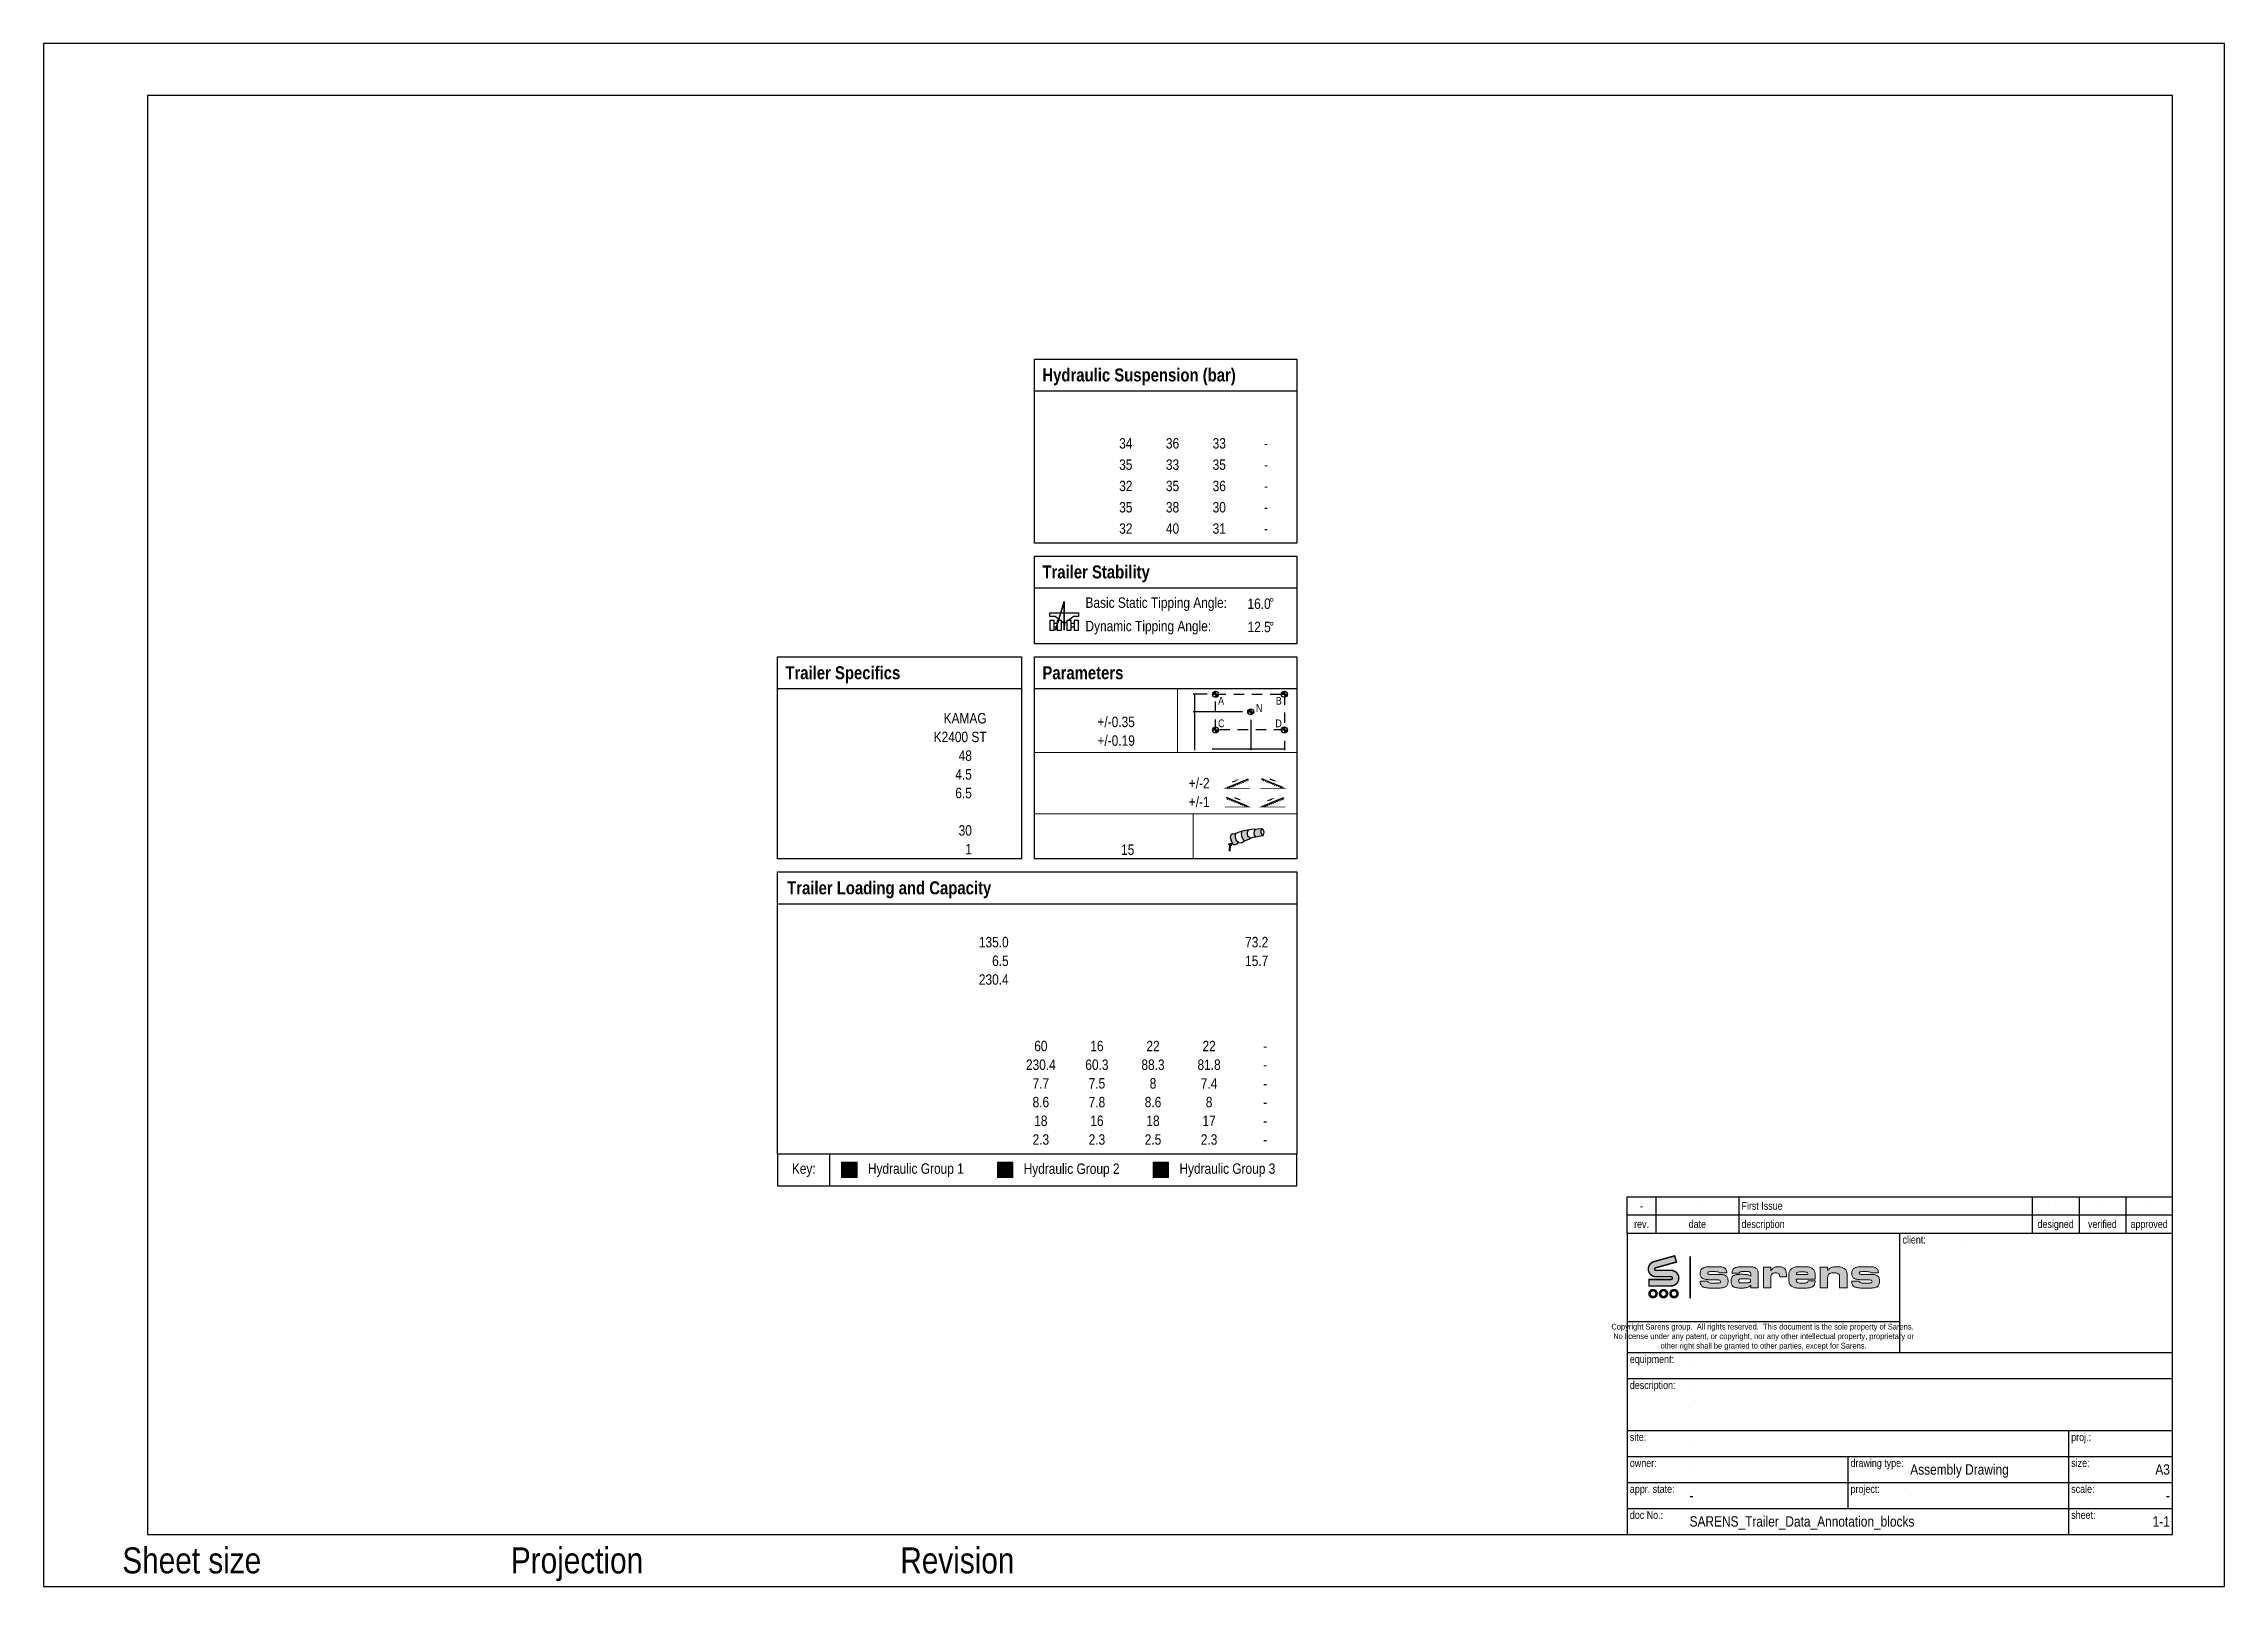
# Paper-space layout '1-1' of a CAD drawing. Header units: millimetres. Extents: x 0 to 420, y 0 to 297.
import ezdxf
from ezdxf.enums import TextEntityAlignment as Align

# ---------------------------------------------------------------- set-up
doc = ezdxf.new("R2010")
doc.units = ezdxf.units.MM
doc.linetypes.add('SARCEN', pattern=[9.5, 5, -1.5, 1.5, -1.5])
doc.linetypes.add('SARHID', pattern=[3.5, 2, -1.5])
doc.layers.get('Defpoints').update_dxf_attribs({"color": 210})
for name, color, linetype in [('1', 1, 'SARHID'), ('2', 2, 'Continuous'), ('3', 3, 'SARCEN'), ('5', 150, 'Continuous'), ('6', 30, 'Continuous'), ('8 - Plotplan', 8, 'Continuous'), ('Text - 01', 2, 'Continuous')]:
    doc.layers.add(name, color=color, linetype=linetype)
for name, color, linetype, lineweight in [('SPMT-Group1', 44, 'Continuous', 13), ('SPMT-Group2', 152, 'Continuous', 13), ('SPMT-Group3', 95, 'Continuous', 13)]:
    doc.layers.add(name, color=color, linetype=linetype, lineweight=lineweight)
doc.styles.add('Arial Narrow', font='ARIALN.TTF')
doc.styles.add('Arial Narrow Bold', font='ARIALNB.TTF')
pattern_1 = [(315, (116.6555, -547.003), (2.245064, 2.245064), [])]

psp = doc.layouts.new('1-1')

# ---------------------------------------------------------------- texts
at = {"layer": 'Text - 01', "style": 'Arial Narrow'}
for s, p in [('Key:', (144.11, 80.43)), ('Hydraulic Group 1', (158.75, 80.43)), ('Hydraulic Group 2', (188.75, 80.41)), ('Hydraulic Group 3', (218.75, 80.43))]:
    psp.add_text(s, height=2, dxfattribs=at).set_placement(p, align=Align.MIDDLE_LEFT)

# ---------------------------------------------------------------- blocks, each defined once
blk = doc.blocks.new('SAR_AmericanProjection')
at = {"layer": '2'}
for p, q in [((-4, 1), (0, 2)), ((-4, -1), (-4, 1)), ((0, -2), (0, 2)), ((-4, -1), (0, -2))]:
    blk.add_line(p, q, dxfattribs=at)
for radius in [1.84, 0.919]:
    blk.add_circle((-7, 0), radius, dxfattribs=at)
at = {"layer": '3'}
for p, q in [((-9, 0), (-5, 0)), ((-7, -2), (-7, 2)), ((-4, 0), (0, 0))]:
    blk.add_line(p, q, dxfattribs=at)
blk = doc.blocks.new('SAR_EuropeanProjection')
at = {"layer": '2'}
for p, q in [((-9, 1), (-5, 2)), ((-9, -1), (-9, 1)), ((-5, -2), (-5, 2)), ((-9, -1), (-5, -2))]:
    blk.add_line(p, q, dxfattribs=at)
for radius in [1.84, 0.919]:
    blk.add_circle((-2, 0), radius, dxfattribs=at)
at = {"layer": '3'}
for p, q in [((-9, 0), (-5, 0)), ((-4, 0), (0, 0)), ((-2, -2), (-2, 2))]:
    blk.add_line(p, q, dxfattribs=at)
blk = doc.blocks.new('SAR_Title_Project')
h = blk.add_hatch(color=154)
h.dxf.hatch_style = 1
h.paths.add_polyline_path([(-82.8, 51.54), (-83.01, 51.53), (-83.21, 51.52), (-83.4, 51.51), (-83.57, 51.49), (-83.73, 51.47), (-83.88, 51.44), (-84.02, 51.4), (-84.14, 51.36), (-84.26, 51.31), (-84.35, 51.26), (-84.48, 51.17), (-84.58, 51.07), (-84.67, 50.95), (-84.74, 50.82), (-84.79, 50.68), (-84.82, 50.52), (-84.83, 50.35), (-84.83, 50.3), (-83.38, 50.3), (-83.36, 50.41), (-83.27, 50.53), (-83.14, 50.58), (-82.96, 50.6), (-81.78, 50.6), (-81.65, 50.59), (-81.49, 50.56), (-81.34, 50.48), (-81.25, 50.33), (-81.22, 50.17), (-81.22, 49.74), (-81.28, 49.78), (-81.41, 49.85), (-81.56, 49.91), (-81.72, 49.96), (-81.9, 50), (-82, 50.02), (-82.14, 50.04), (-82.29, 50.05), (-82.45, 50.06), (-82.62, 50.07), (-82.8, 50.08), (-82.99, 50.08), (-83.06, 50.08), (-83.28, 50.08), (-83.48, 50.07), (-83.67, 50.05), (-83.84, 50.03), (-84, 50.01), (-84.15, 49.97), (-84.28, 49.94), (-84.39, 49.9), (-84.5, 49.85), (-84.59, 49.8), (-84.64, 49.76), (-84.74, 49.66), (-84.82, 49.56), (-84.89, 49.43), (-84.94, 49.29), (-84.98, 49.13), (-85, 48.96), (-85.01, 48.77), (-85.01, 48.67), (-85, 48.48), (-84.97, 48.31), (-84.92, 48.16), (-84.86, 48.03), (-84.79, 47.91), (-84.7, 47.81), (-84.6, 47.72), (-84.53, 47.68), (-84.43, 47.62), (-84.31, 47.58), (-84.18, 47.54), (-84.04, 47.51), (-83.88, 47.48), (-83.7, 47.46), (-83.51, 47.44), (-83.31, 47.43), (-83.09, 47.43), (-83, 47.43), (-82.81, 47.43), (-82.63, 47.44), (-82.46, 47.46), (-82.31, 47.48), (-82.16, 47.5), (-82.02, 47.53), (-81.9, 47.56), (-81.89, 47.56), (-81.72, 47.62), (-81.57, 47.69), (-81.44, 47.77), (-81.32, 47.86), (-81.22, 47.96), (-81.22, 47.48), (-79.78, 47.48), (-79.78, 50.23), (-79.79, 50.41), (-79.82, 50.58), (-79.86, 50.73), (-79.92, 50.88), (-79.99, 51), (-80.07, 51.11), (-80.18, 51.21), (-80.18, 51.22), (-80.29, 51.29), (-80.41, 51.36), (-80.54, 51.41), (-80.68, 51.46), (-80.84, 51.49), (-81.01, 51.52), (-81.19, 51.53), (-81.39, 51.54)])
h.paths.add_polyline_path([(-81.63, 49.19), (-81.49, 49.17), (-81.36, 49.12), (-81.27, 48.99), (-81.23, 48.79), (-81.29, 48.61), (-81.4, 48.51), (-81.46, 48.48), (-81.59, 48.45), (-81.76, 48.42), (-81.96, 48.42), (-82.84, 48.42), (-82.97, 48.42), (-83.16, 48.43), (-83.3, 48.46), (-83.42, 48.51), (-83.52, 48.63), (-83.56, 48.84), (-83.49, 49.02), (-83.37, 49.13), (-83.21, 49.18), (-83.04, 49.2), (-82.84, 49.21), (-81.96, 49.21), (-81.81, 49.21)], flags=16)
h.paths.add_polyline_path([(-78.78, 47.48), (-77.34, 47.48), (-77.34, 49.61), (-77.33, 49.78), (-77.28, 49.92), (-77.21, 50.05), (-77.08, 50.18), (-76.92, 50.27), (-76.78, 50.32), (-76.62, 50.34), (-76.43, 50.35), (-76.23, 50.34), (-76.07, 50.31), (-75.94, 50.26), (-75.83, 50.19), (-75.76, 50.12), (-75.69, 50), (-75.65, 49.85), (-75.63, 49.61), (-74.37, 49.61), (-74.36, 49.7), (-74.35, 49.88), (-74.35, 50), (-74.35, 50.01), (-74.35, 50.21), (-74.37, 50.4), (-74.4, 50.57), (-74.44, 50.72), (-74.49, 50.86), (-74.55, 50.98), (-74.62, 51.09), (-74.7, 51.19), (-74.7, 51.19), (-74.8, 51.28), (-74.91, 51.35), (-75.03, 51.41), (-75.17, 51.46), (-75.33, 51.49), (-75.5, 51.52), (-75.68, 51.54), (-75.88, 51.54), (-76.04, 51.54), (-76.22, 51.52), (-76.38, 51.5), (-76.53, 51.46), (-76.67, 51.41), (-76.79, 51.35), (-76.83, 51.33), (-76.95, 51.25), (-77.06, 51.14), (-77.16, 51.02), (-77.26, 50.89), (-77.34, 50.73), (-77.34, 51.48), (-78.78, 51.48)])
h.paths.add_polyline_path([(-73.87, 48.9), (-73.87, 48.74), (-73.85, 48.57), (-73.81, 48.42), (-73.76, 48.27), (-73.69, 48.14), (-73.61, 48.02), (-73.51, 47.91), (-73.4, 47.81), (-73.37, 47.79), (-73.26, 47.72), (-73.14, 47.65), (-73.01, 47.59), (-72.87, 47.54), (-72.72, 47.5), (-72.56, 47.47), (-72.39, 47.45), (-72.21, 47.43), (-72.02, 47.43), (-70.62, 47.43), (-70.42, 47.43), (-70.23, 47.45), (-70.05, 47.47), (-69.89, 47.49), (-69.74, 47.53), (-69.6, 47.57), (-69.47, 47.62), (-69.36, 47.68), (-69.26, 47.74), (-69.22, 47.77), (-69.12, 47.87), (-69.03, 47.98), (-68.96, 48.1), (-68.91, 48.24), (-68.87, 48.4), (-68.84, 48.57), (-68.83, 48.75), (-68.83, 48.81), (-70.19, 48.81), (-70.21, 48.71), (-70.28, 48.57), (-70.38, 48.47), (-70.46, 48.43), (-70.59, 48.4), (-70.77, 48.38), (-70.98, 48.38), (-71.63, 48.38), (-71.84, 48.39), (-72.01, 48.42), (-72.14, 48.47), (-72.28, 48.55), (-72.38, 48.7), (-72.43, 48.85), (-72.45, 49.02), (-72.44, 49.07), (-72.44, 49.13), (-68.83, 49.13), (-68.83, 50.03), (-68.84, 50.21), (-68.86, 50.37), (-68.9, 50.53), (-68.95, 50.67), (-69.02, 50.8), (-69.1, 50.93), (-69.19, 51.04), (-69.3, 51.14), (-69.33, 51.16), (-69.44, 51.24), (-69.56, 51.31), (-69.69, 51.37), (-69.83, 51.42), (-69.98, 51.46), (-70.14, 51.49), (-70.31, 51.52), (-70.49, 51.53), (-70.68, 51.54), (-72.07, 51.54), (-72.25, 51.53), (-72.43, 51.51), (-72.6, 51.49), (-72.76, 51.45), (-72.9, 51.41), (-73.04, 51.35), (-73.17, 51.29), (-73.29, 51.22), (-73.4, 51.14), (-73.42, 51.11), (-73.53, 51.01), (-73.62, 50.89), (-73.7, 50.77), (-73.76, 50.63), (-73.81, 50.49), (-73.85, 50.33), (-73.87, 50.16), (-73.87, 49.99)])
h.paths.add_polyline_path([(-72.44, 50.03), (-72.42, 50.2), (-72.36, 50.33), (-72.25, 50.43), (-72.14, 50.48), (-72, 50.52), (-71.83, 50.54), (-71.62, 50.55), (-71.03, 50.55), (-71.01, 50.55), (-70.81, 50.54), (-70.64, 50.52), (-70.5, 50.48), (-70.4, 50.43), (-70.3, 50.34), (-70.24, 50.2), (-70.22, 50.01)], flags=16)
h.paths.add_polyline_path([(-66.41, 49.44), (-66.4, 49.63), (-66.36, 49.79), (-66.31, 49.93), (-66.24, 50.05), (-66.14, 50.15), (-66.05, 50.21), (-65.93, 50.26), (-65.8, 50.31), (-65.63, 50.34), (-65.45, 50.36), (-65.25, 50.36), (-65.05, 50.36), (-64.86, 50.34), (-64.69, 50.32), (-64.55, 50.29), (-64.43, 50.25), (-64.34, 50.19), (-64.25, 50.12), (-64.19, 50.01), (-64.14, 49.87), (-64.11, 49.7), (-64.1, 49.5), (-64.1, 47.48), (-62.66, 47.48), (-62.66, 50.07), (-62.67, 50.24), (-62.69, 50.4), (-62.73, 50.56), (-62.78, 50.7), (-62.85, 50.83), (-62.93, 50.95), (-63.03, 51.06), (-63.15, 51.16), (-63.22, 51.21), (-63.33, 51.27), (-63.46, 51.33), (-63.59, 51.38), (-63.73, 51.42), (-63.89, 51.46), (-64.05, 51.49), (-64.23, 51.51), (-64.42, 51.52), (-64.61, 51.52), (-64.69, 51.52), (-64.88, 51.52), (-65.07, 51.51), (-65.24, 51.49), (-65.4, 51.47), (-65.54, 51.44), (-65.66, 51.41), (-65.78, 51.37), (-65.81, 51.35), (-65.95, 51.28), (-66.08, 51.2), (-66.2, 51.09), (-66.31, 50.98), (-66.41, 50.84), (-66.41, 51.46), (-67.85, 51.46), (-67.85, 47.48), (-66.41, 47.48), (-66.41, 49.41)])
h.paths.add_polyline_path([(-60.32, 50.33), (-60.31, 50.42), (-60.21, 50.53), (-60.15, 50.55), (-60, 50.58), (-59.8, 50.59), (-58.8, 50.59), (-58.79, 50.59), (-58.61, 50.58), (-58.45, 50.56), (-58.32, 50.53), (-58.17, 50.46), (-58.08, 50.35), (-56.64, 50.35), (-56.65, 50.44), (-56.67, 50.61), (-56.7, 50.77), (-56.76, 50.91), (-56.83, 51.04), (-56.92, 51.15), (-57.03, 51.25), (-57.1, 51.29), (-57.21, 51.36), (-57.34, 51.41), (-57.48, 51.46), (-57.64, 51.49), (-57.81, 51.52), (-57.99, 51.53), (-58.19, 51.54), (-59.82, 51.54), (-59.98, 51.53), (-60.18, 51.53), (-60.37, 51.51), (-60.54, 51.49), (-60.7, 51.46), (-60.85, 51.43), (-60.99, 51.39), (-61.11, 51.35), (-61.22, 51.29), (-61.32, 51.24), (-61.36, 51.21), (-61.47, 51.11), (-61.56, 51.01), (-61.64, 50.88), (-61.7, 50.74), (-61.74, 50.59), (-61.76, 50.43), (-61.77, 50.24), (-61.77, 50.09), (-61.74, 49.92), (-61.7, 49.77), (-61.64, 49.63), (-61.57, 49.51), (-61.47, 49.41), (-61.36, 49.32), (-61.3, 49.28), (-61.2, 49.23), (-61.08, 49.19), (-60.95, 49.15), (-60.8, 49.12), (-60.65, 49.09), (-60.47, 49.07), (-60.28, 49.05), (-60.08, 49.04), (-59.86, 49.04), (-58.44, 49.01), (-58.26, 49), (-58.02, 48.95), (-57.89, 48.83), (-57.85, 48.69), (-57.88, 48.55), (-57.98, 48.45), (-58.07, 48.41), (-58.23, 48.39), (-58.43, 48.38), (-59.48, 48.38), (-59.64, 48.38), (-59.81, 48.4), (-59.96, 48.43), (-60.11, 48.48), (-60.22, 48.59), (-60.26, 48.75), (-61.79, 48.75), (-61.78, 48.64), (-61.77, 48.46), (-61.73, 48.3), (-61.68, 48.15), (-61.62, 48.02), (-61.54, 47.9), (-61.45, 47.8), (-61.34, 47.72), (-61.27, 47.68), (-61.17, 47.63), (-61.06, 47.59), (-60.93, 47.55), (-60.79, 47.52), (-60.64, 47.49), (-60.47, 47.47), (-60.29, 47.45), (-60.09, 47.44), (-59.89, 47.43), (-59.66, 47.43), (-58.16, 47.43), (-57.95, 47.43), (-57.76, 47.45), (-57.58, 47.47), (-57.41, 47.49), (-57.26, 47.53), (-57.13, 47.57), (-57, 47.61), (-56.89, 47.67), (-56.8, 47.73), (-56.76, 47.77), (-56.66, 47.86), (-56.59, 47.98), (-56.52, 48.1), (-56.47, 48.25), (-56.43, 48.41), (-56.41, 48.58), (-56.4, 48.77), (-56.41, 48.91), (-56.43, 49.08), (-56.46, 49.24), (-56.51, 49.39), (-56.58, 49.51), (-56.66, 49.63), (-56.76, 49.73), (-56.82, 49.77), (-56.93, 49.84), (-57.05, 49.9), (-57.19, 49.95), (-57.34, 49.99), (-57.51, 50.02), (-57.69, 50.03), (-57.89, 50.04), (-59.65, 50.04), (-59.77, 50.05), (-59.96, 50.07), (-60.18, 50.11), (-60.28, 50.19)])
h.paths.add_polyline_path([(-88.83, 50.04), (-88.95, 50.05), (-89.15, 50.07), (-89.36, 50.11), (-89.46, 50.19), (-89.51, 50.33), (-89.49, 50.42), (-89.38, 50.54), (-89.19, 50.58), (-88.99, 50.59), (-87.98, 50.59), (-87.98, 50.59), (-87.79, 50.58), (-87.63, 50.56), (-87.5, 50.53), (-87.36, 50.46), (-87.27, 50.35), (-85.83, 50.35), (-85.83, 50.44), (-85.85, 50.61), (-85.89, 50.77), (-85.94, 50.91), (-86.01, 51.04), (-86.1, 51.15), (-86.21, 51.25), (-86.28, 51.29), (-86.39, 51.36), (-86.52, 51.41), (-86.66, 51.46), (-86.82, 51.49), (-86.99, 51.52), (-87.17, 51.53), (-87.37, 51.54), (-89, 51.54), (-89.17, 51.53), (-89.37, 51.53), (-89.55, 51.51), (-89.73, 51.49), (-89.89, 51.46), (-90.04, 51.43), (-90.18, 51.39), (-90.3, 51.35), (-90.41, 51.29), (-90.51, 51.24), (-90.55, 51.21), (-90.66, 51.11), (-90.75, 51.01), (-90.82, 50.88), (-90.88, 50.74), (-90.92, 50.59), (-90.95, 50.43), (-90.96, 50.24), (-90.95, 50.09), (-90.93, 49.92), (-90.89, 49.77), (-90.83, 49.63), (-90.75, 49.51), (-90.65, 49.41), (-90.54, 49.32), (-90.48, 49.28), (-90.38, 49.23), (-90.27, 49.19), (-90.14, 49.15), (-89.99, 49.12), (-89.83, 49.09), (-89.66, 49.07), (-89.47, 49.05), (-89.27, 49.04), (-89.05, 49.04), (-87.62, 49.01), (-87.45, 49), (-87.2, 48.95), (-87.08, 48.83), (-87.04, 48.69), (-87.06, 48.55), (-87.17, 48.45), (-87.26, 48.41), (-87.41, 48.39), (-87.61, 48.38), (-88.66, 48.38), (-88.82, 48.38), (-89, 48.4), (-89.15, 48.43), (-89.29, 48.48), (-89.41, 48.59), (-89.45, 48.75), (-90.97, 48.75), (-90.97, 48.64), (-90.95, 48.46), (-90.92, 48.3), (-90.87, 48.15), (-90.8, 48.02), (-90.73, 47.9), (-90.63, 47.8), (-90.52, 47.72), (-90.46, 47.68), (-90.36, 47.63), (-90.24, 47.59), (-90.12, 47.55), (-89.98, 47.52), (-89.82, 47.49), (-89.66, 47.47), (-89.48, 47.45), (-89.28, 47.44), (-89.07, 47.43), (-88.85, 47.43), (-87.35, 47.43), (-87.14, 47.43), (-86.94, 47.45), (-86.76, 47.47), (-86.6, 47.49), (-86.45, 47.53), (-86.31, 47.57), (-86.19, 47.61), (-86.08, 47.67), (-85.98, 47.73), (-85.94, 47.77), (-85.85, 47.86), (-85.77, 47.98), (-85.7, 48.1), (-85.65, 48.25), (-85.62, 48.41), (-85.6, 48.58), (-85.59, 48.77), (-85.59, 48.91), (-85.61, 49.08), (-85.65, 49.24), (-85.7, 49.39), (-85.77, 49.51), (-85.85, 49.63), (-85.95, 49.73), (-86, 49.77), (-86.11, 49.84), (-86.23, 49.9), (-86.37, 49.95), (-86.53, 49.99), (-86.69, 50.02), (-86.88, 50.03), (-87.07, 50.04)])
at = {"layer": '6'}
h = blk.add_hatch(color=154, dxfattribs=at)
h.dxf.hatch_style = 1
h.paths.add_polyline_path([(-99.86, 52.52, 0.873124), (-99.47, 49.61), (-96.58, 49.61, -1), (-96.58, 49.08), (-100.82, 49.08), (-100.82, 47.84), (-96.58, 47.84, 1), (-96.58, 50.84), (-99.47, 50.84, -0.873124), (-99.53, 51.33), (-95.54, 52.44), (-95.87, 53.63)])
at = {"color": 154, "lineweight": 0}
for points in [[(-89.45, 48.75), (-90.97, 48.75), (-90.97, 48.64), (-90.95, 48.46), (-90.92, 48.3), (-90.87, 48.15), (-90.8, 48.02), (-90.73, 47.9), (-90.63, 47.8), (-90.52, 47.72), (-90.46, 47.68), (-90.36, 47.63), (-90.24, 47.59), (-90.12, 47.55), (-89.98, 47.52), (-89.82, 47.49), (-89.66, 47.47), (-89.48, 47.45), (-89.28, 47.44), (-89.07, 47.43), (-88.85, 47.43), (-87.39, 47.43), (-87.35, 47.43), (-87.14, 47.43), (-86.94, 47.45), (-86.76, 47.47), (-86.6, 47.49), (-86.45, 47.53), (-86.31, 47.57), (-86.19, 47.61), (-86.08, 47.67), (-85.98, 47.73), (-85.94, 47.77), (-85.85, 47.86), (-85.77, 47.98), (-85.7, 48.1), (-85.65, 48.25), (-85.62, 48.41), (-85.6, 48.58), (-85.59, 48.77), (-85.59, 48.91), (-85.61, 49.08), (-85.65, 49.24), (-85.7, 49.39), (-85.77, 49.51), (-85.85, 49.63), (-85.95, 49.73), (-86, 49.77), (-86.11, 49.84), (-86.23, 49.9), (-86.37, 49.95), (-86.53, 49.99), (-86.69, 50.02), (-86.88, 50.03), (-87.07, 50.04), (-88.83, 50.04), (-88.95, 50.05), (-89.15, 50.07), (-89.29, 50.1), (-89.39, 50.13), (-89.46, 50.19), (-89.51, 50.33), (-89.49, 50.42), (-89.39, 50.53), (-89.33, 50.55), (-89.19, 50.58), (-88.99, 50.59), (-87.98, 50.59), (-87.98, 50.59), (-87.79, 50.58), (-87.63, 50.56), (-87.5, 50.53), (-87.36, 50.46), (-87.27, 50.35), (-85.83, 50.35), (-85.83, 50.44), (-85.85, 50.61), (-85.89, 50.77), (-85.94, 50.91), (-86.01, 51.04), (-86.1, 51.15), (-86.21, 51.25), (-86.28, 51.29), (-86.39, 51.36), (-86.52, 51.41), (-86.66, 51.46), (-86.82, 51.49), (-86.99, 51.52), (-87.17, 51.53), (-87.37, 51.54), (-89, 51.54), (-89.17, 51.53), (-89.37, 51.53), (-89.55, 51.51), (-89.73, 51.49), (-89.89, 51.46), (-90.04, 51.43), (-90.18, 51.39), (-90.3, 51.35), (-90.41, 51.29), (-90.51, 51.24), (-90.55, 51.21), (-90.66, 51.11), (-90.75, 51.01), (-90.82, 50.88), (-90.88, 50.74), (-90.92, 50.59), (-90.95, 50.43), (-90.96, 50.24), (-90.95, 50.09), (-90.93, 49.92), (-90.89, 49.77), (-90.83, 49.63), (-90.75, 49.51), (-90.65, 49.41), (-90.54, 49.32), (-90.48, 49.28), (-90.38, 49.23), (-90.27, 49.19), (-90.14, 49.15), (-89.99, 49.12), (-89.83, 49.09), (-89.66, 49.07), (-89.47, 49.05), (-89.27, 49.04), (-89.05, 49.04), (-87.62, 49.01), (-87.45, 49), (-87.29, 48.96), (-87.17, 48.92), (-87.08, 48.83), (-87.04, 48.69), (-87.06, 48.55), (-87.17, 48.45), (-87.26, 48.41), (-87.41, 48.39), (-87.61, 48.38), (-88.66, 48.38), (-88.82, 48.38), (-89, 48.4), (-89.15, 48.43), (-89.26, 48.47), (-89.3, 48.49), (-89.41, 48.59), (-89.45, 48.74)], [(-84.74, 49.66), (-84.82, 49.56), (-84.89, 49.43), (-84.94, 49.29), (-84.98, 49.13), (-85, 48.96), (-85.01, 48.77), (-85.01, 48.67), (-85, 48.48), (-84.97, 48.31), (-84.92, 48.16), (-84.86, 48.03), (-84.79, 47.91), (-84.7, 47.81), (-84.6, 47.72), (-84.53, 47.68), (-84.43, 47.62), (-84.31, 47.58), (-84.18, 47.54), (-84.04, 47.51), (-83.88, 47.48), (-83.7, 47.46), (-83.51, 47.44), (-83.31, 47.43), (-83.09, 47.43), (-83, 47.43), (-82.81, 47.43), (-82.63, 47.44), (-82.46, 47.46), (-82.31, 47.48), (-82.16, 47.5), (-82.02, 47.53), (-81.9, 47.56), (-81.89, 47.56), (-81.72, 47.62), (-81.57, 47.69), (-81.44, 47.77), (-81.32, 47.86), (-81.22, 47.96), (-81.22, 47.48), (-79.78, 47.48), (-79.78, 50.21), (-79.78, 50.23), (-79.79, 50.41), (-79.82, 50.58), (-79.86, 50.73), (-79.92, 50.88), (-79.99, 51), (-80.07, 51.11), (-80.18, 51.21), (-80.18, 51.22), (-80.29, 51.29), (-80.41, 51.36), (-80.54, 51.41), (-80.68, 51.46), (-80.84, 51.49), (-81.01, 51.52), (-81.19, 51.53), (-81.39, 51.54), (-82.8, 51.54), (-82.8, 51.54), (-83.01, 51.53), (-83.21, 51.52), (-83.4, 51.51), (-83.57, 51.49), (-83.73, 51.47), (-83.88, 51.44), (-84.02, 51.4), (-84.14, 51.36), (-84.26, 51.31), (-84.35, 51.26), (-84.48, 51.17), (-84.58, 51.07), (-84.67, 50.95), (-84.74, 50.82), (-84.79, 50.68), (-84.82, 50.52), (-84.83, 50.35), (-84.83, 50.3), (-83.38, 50.3), (-83.36, 50.41), (-83.28, 50.53), (-83.27, 50.53), (-83.14, 50.58), (-82.96, 50.6), (-81.78, 50.6), (-81.65, 50.59), (-81.49, 50.56), (-81.37, 50.49), (-81.33, 50.45), (-81.25, 50.33), (-81.22, 50.17), (-81.22, 49.74), (-81.28, 49.78), (-81.41, 49.85), (-81.56, 49.91), (-81.72, 49.96), (-81.9, 50), (-82, 50.02), (-82.14, 50.04), (-82.29, 50.05), (-82.45, 50.06), (-82.62, 50.07), (-82.8, 50.08), (-82.99, 50.08), (-83.06, 50.08), (-83.28, 50.08), (-83.48, 50.07), (-83.67, 50.05), (-83.84, 50.03), (-84, 50.01), (-84.15, 49.97), (-84.28, 49.94), (-84.39, 49.9), (-84.5, 49.85), (-84.59, 49.8), (-84.64, 49.76)], [(-73.76, 48.27), (-73.69, 48.14), (-73.61, 48.02), (-73.51, 47.91), (-73.4, 47.81), (-73.37, 47.79), (-73.26, 47.72), (-73.14, 47.65), (-73.01, 47.59), (-72.87, 47.54), (-72.72, 47.5), (-72.56, 47.47), (-72.39, 47.45), (-72.21, 47.43), (-72.02, 47.43), (-70.68, 47.43), (-70.62, 47.43), (-70.42, 47.43), (-70.23, 47.45), (-70.05, 47.47), (-69.89, 47.49), (-69.74, 47.53), (-69.6, 47.57), (-69.47, 47.62), (-69.36, 47.68), (-69.26, 47.74), (-69.22, 47.77), (-69.12, 47.87), (-69.03, 47.98), (-68.96, 48.1), (-68.91, 48.24), (-68.87, 48.4), (-68.84, 48.57), (-68.83, 48.75), (-68.83, 48.81), (-70.19, 48.81), (-70.21, 48.71), (-70.28, 48.57), (-70.38, 48.47), (-70.46, 48.43), (-70.59, 48.4), (-70.77, 48.38), (-70.98, 48.38), (-71.59, 48.38), (-71.65, 48.38), (-71.84, 48.39), (-72.01, 48.42), (-72.14, 48.47), (-72.24, 48.53), (-72.3, 48.58), (-72.38, 48.7), (-72.43, 48.85), (-72.45, 49.02), (-72.44, 49.07), (-72.44, 49.13), (-68.83, 49.13), (-68.83, 49.99), (-68.83, 50.03), (-68.84, 50.21), (-68.86, 50.37), (-68.9, 50.53), (-68.95, 50.67), (-69.02, 50.8), (-69.1, 50.93), (-69.19, 51.04), (-69.3, 51.14), (-69.33, 51.16), (-69.44, 51.24), (-69.56, 51.31), (-69.69, 51.37), (-69.83, 51.42), (-69.98, 51.46), (-70.14, 51.49), (-70.31, 51.52), (-70.49, 51.53), (-70.68, 51.54), (-72.02, 51.54), (-72.07, 51.54), (-72.25, 51.53), (-72.43, 51.51), (-72.6, 51.49), (-72.76, 51.45), (-72.9, 51.41), (-73.04, 51.35), (-73.17, 51.29), (-73.29, 51.22), (-73.4, 51.14), (-73.42, 51.11), (-73.53, 51.01), (-73.62, 50.89), (-73.7, 50.77), (-73.76, 50.63), (-73.81, 50.49), (-73.85, 50.33), (-73.87, 50.16), (-73.87, 49.99), (-73.87, 48.9), (-73.87, 48.74), (-73.85, 48.57), (-73.81, 48.42)], [(-71.03, 50.55), (-71.01, 50.55), (-70.81, 50.54), (-70.64, 50.52), (-70.5, 50.48), (-70.4, 50.43), (-70.3, 50.34), (-70.24, 50.2), (-70.22, 50.03), (-70.22, 50.01), (-72.44, 50.03), (-72.42, 50.2), (-72.36, 50.33), (-72.25, 50.43), (-72.25, 50.43), (-72.14, 50.48), (-72, 50.52), (-71.83, 50.54), (-71.62, 50.55)], [(-60.26, 48.75), (-61.79, 48.75), (-61.78, 48.64), (-61.77, 48.46), (-61.73, 48.3), (-61.68, 48.15), (-61.62, 48.02), (-61.54, 47.9), (-61.45, 47.8), (-61.34, 47.72), (-61.27, 47.68), (-61.17, 47.63), (-61.06, 47.59), (-60.93, 47.55), (-60.79, 47.52), (-60.64, 47.49), (-60.47, 47.47), (-60.29, 47.45), (-60.09, 47.44), (-59.89, 47.43), (-59.66, 47.43), (-58.2, 47.43), (-58.16, 47.43), (-57.95, 47.43), (-57.76, 47.45), (-57.58, 47.47), (-57.41, 47.49), (-57.26, 47.53), (-57.13, 47.57), (-57, 47.61), (-56.89, 47.67), (-56.8, 47.73), (-56.76, 47.77), (-56.66, 47.86), (-56.59, 47.98), (-56.52, 48.1), (-56.47, 48.25), (-56.43, 48.41), (-56.41, 48.58), (-56.4, 48.77), (-56.41, 48.91), (-56.43, 49.08), (-56.46, 49.24), (-56.51, 49.39), (-56.58, 49.51), (-56.66, 49.63), (-56.76, 49.73), (-56.82, 49.77), (-56.93, 49.84), (-57.05, 49.9), (-57.19, 49.95), (-57.34, 49.99), (-57.51, 50.02), (-57.69, 50.03), (-57.89, 50.04), (-59.65, 50.04), (-59.77, 50.05), (-59.96, 50.07), (-60.11, 50.1), (-60.2, 50.13), (-60.28, 50.19), (-60.32, 50.33), (-60.31, 50.42), (-60.21, 50.53), (-60.15, 50.55), (-60, 50.58), (-59.8, 50.59), (-58.8, 50.59), (-58.79, 50.59), (-58.61, 50.58), (-58.45, 50.56), (-58.32, 50.53), (-58.17, 50.46), (-58.08, 50.35), (-56.64, 50.35), (-56.65, 50.44), (-56.67, 50.61), (-56.7, 50.77), (-56.76, 50.91), (-56.83, 51.04), (-56.92, 51.15), (-57.03, 51.25), (-57.1, 51.29), (-57.21, 51.36), (-57.34, 51.41), (-57.48, 51.46), (-57.64, 51.49), (-57.81, 51.52), (-57.99, 51.53), (-58.19, 51.54), (-59.82, 51.54), (-59.98, 51.53), (-60.18, 51.53), (-60.37, 51.51), (-60.54, 51.49), (-60.7, 51.46), (-60.85, 51.43), (-60.99, 51.39), (-61.11, 51.35), (-61.22, 51.29), (-61.32, 51.24), (-61.36, 51.21), (-61.47, 51.11), (-61.56, 51.01), (-61.64, 50.88), (-61.7, 50.74), (-61.74, 50.59), (-61.76, 50.43), (-61.77, 50.24), (-61.77, 50.09), (-61.74, 49.92), (-61.7, 49.77), (-61.64, 49.63), (-61.57, 49.51), (-61.47, 49.41), (-61.36, 49.32), (-61.3, 49.28), (-61.2, 49.23), (-61.08, 49.19), (-60.95, 49.15), (-60.8, 49.12), (-60.65, 49.09), (-60.47, 49.07), (-60.28, 49.05), (-60.08, 49.04), (-59.86, 49.04), (-58.44, 49.01), (-58.26, 49), (-58.11, 48.96), (-57.99, 48.92), (-57.89, 48.83), (-57.85, 48.69), (-57.88, 48.55), (-57.98, 48.45), (-58.07, 48.41), (-58.23, 48.39), (-58.43, 48.38), (-59.48, 48.38), (-59.64, 48.38), (-59.81, 48.4), (-59.96, 48.43), (-60.07, 48.47), (-60.12, 48.49), (-60.22, 48.59), (-60.26, 48.74)], [(-82.84, 48.42), (-82.97, 48.42), (-83.16, 48.43), (-83.3, 48.46), (-83.4, 48.5), (-83.43, 48.52), (-83.52, 48.63), (-83.55, 48.8), (-83.54, 48.87), (-83.49, 49.02), (-83.39, 49.12), (-83.33, 49.14), (-83.21, 49.18), (-83.04, 49.2), (-82.84, 49.21), (-81.96, 49.21), (-81.81, 49.21), (-81.63, 49.19), (-81.49, 49.17), (-81.38, 49.13), (-81.35, 49.11), (-81.27, 48.99), (-81.24, 48.83), (-81.24, 48.75), (-81.29, 48.61), (-81.4, 48.51), (-81.46, 48.48), (-81.59, 48.45), (-81.76, 48.42), (-81.96, 48.42)]]:
    blk.add_lwpolyline(points, close=True, dxfattribs=at)
for points in [[(-74.37, 50.4), (-74.4, 50.57), (-74.44, 50.72), (-74.49, 50.86), (-74.55, 50.98), (-74.62, 51.09), (-74.7, 51.19), (-74.7, 51.19), (-74.8, 51.28), (-74.91, 51.35), (-75.03, 51.41), (-75.17, 51.46), (-75.33, 51.49), (-75.5, 51.52), (-75.68, 51.54), (-75.88, 51.54), (-76.04, 51.54), (-76.22, 51.52), (-76.38, 51.5), (-76.53, 51.46), (-76.67, 51.41), (-76.79, 51.35), (-76.83, 51.33), (-76.95, 51.25), (-77.06, 51.14), (-77.16, 51.02), (-77.26, 50.89), (-77.34, 50.73), (-77.34, 51.48), (-78.78, 51.48), (-78.78, 47.48), (-77.34, 47.48), (-77.34, 49.61), (-77.33, 49.78), (-77.28, 49.92), (-77.21, 50.05), (-77.1, 50.16), (-77.05, 50.2), (-76.92, 50.27), (-76.78, 50.32), (-76.62, 50.34), (-76.43, 50.35), (-76.42, 50.35), (-76.23, 50.34), (-76.07, 50.31), (-75.94, 50.26), (-75.83, 50.19), (-75.76, 50.12), (-75.69, 50), (-75.65, 49.85), (-75.63, 49.67), (-75.63, 49.61), (-74.36, 49.61), (-74.36, 49.63), (-74.36, 49.7), (-74.35, 49.88), (-74.35, 50), (-74.35, 50.01), (-74.35, 50.21), (-74.37, 50.4), (-74.35, 50.21), (-74.35, 50.01), (-74.35, 50), (-74.35, 49.88), (-74.36, 49.7), (-74.36, 49.63), (-74.36, 49.61), (-75.63, 49.61), (-75.63, 49.67), (-75.65, 49.85), (-75.69, 50), (-75.76, 50.12), (-75.83, 50.19), (-75.94, 50.26), (-76.07, 50.31), (-76.23, 50.34), (-76.42, 50.35), (-76.43, 50.35)], [(-62.69, 50.4), (-62.73, 50.56), (-62.78, 50.7), (-62.85, 50.83), (-62.93, 50.95), (-63.03, 51.06), (-63.15, 51.16), (-63.22, 51.21), (-63.33, 51.27), (-63.46, 51.33), (-63.59, 51.38), (-63.73, 51.42), (-63.89, 51.46), (-64.05, 51.49), (-64.23, 51.51), (-64.42, 51.52), (-64.61, 51.52), (-64.69, 51.52), (-64.88, 51.52), (-65.07, 51.51), (-65.24, 51.49), (-65.4, 51.47), (-65.54, 51.44), (-65.66, 51.41), (-65.78, 51.37), (-65.81, 51.35), (-65.95, 51.28), (-66.08, 51.2), (-66.2, 51.09), (-66.31, 50.98), (-66.41, 50.84), (-66.41, 51.46), (-67.85, 51.46), (-67.85, 47.48), (-66.41, 47.48), (-66.41, 49.41), (-66.41, 49.44), (-66.4, 49.63), (-66.36, 49.79), (-66.31, 49.93), (-66.24, 50.05), (-66.14, 50.15), (-66.05, 50.21), (-65.93, 50.26), (-65.8, 50.31), (-65.63, 50.34), (-65.45, 50.36), (-65.25, 50.36), (-65.05, 50.36), (-64.86, 50.34), (-64.69, 50.32), (-64.55, 50.29), (-64.43, 50.25), (-64.34, 50.19), (-64.25, 50.12), (-64.19, 50.01), (-64.14, 49.87), (-64.11, 49.7), (-64.1, 49.5), (-64.1, 47.48), (-62.66, 47.48), (-62.66, 50.07), (-62.67, 50.24), (-62.69, 50.4), (-62.67, 50.24), (-62.66, 50.07), (-62.66, 47.48), (-64.1, 47.48), (-64.1, 49.5), (-64.11, 49.7), (-64.14, 49.87), (-64.19, 50.01), (-64.25, 50.12), (-64.34, 50.19), (-64.43, 50.25), (-64.55, 50.29), (-64.69, 50.32), (-64.86, 50.34), (-65.05, 50.36), (-65.25, 50.36)]]:
    blk.add_lwpolyline(points, dxfattribs=at)
at = {"layer": '2'}
blk.add_line((-105, 58), (0, 58), dxfattribs=at)
at = {"layer": '5'}
for p, q in [((-99.5, 65), (-99.5, 58)), ((-83.5, 65), (-83.5, 58)), ((-27, 65), (-27, 58)), ((-18, 65), (-18, 58)), ((-9, 65), (-9, 58)), ((-105, 61.5), (0, 61.5)), ((-52.5, 35), (-52.5, 58)), ((-105, 41), (-52.5, 41)), ((-105, 35), (0, 35)), ((-105, 30), (0, 30)), ((-105, 20), (0, 20)), ((-20, 20), (-20, 0)), ((-105, 15), (0, 15)), ((-62.5, 15), (-62.5, 5)), ((-105, 10), (0, 10)), ((-105, 5), (0, 5))]:
    blk.add_line(p, q, dxfattribs=at)
at = {"layer": '6'}
for q in [(-105, 65), (-105, 0)]:
    blk.add_line((-105, 58), q, dxfattribs=at)
at = {"layer": '6', "color": 154, "const_width": 0.282}
for points in [[(-99.46, 50.84), (-96.58, 50.84, -1), (-96.58, 47.84), (-100.82, 47.84), (-100.82, 49.08), (-96.58, 49.08, 1), (-96.58, 49.61), (-99.47, 49.61, -0.873124), (-99.86, 52.52), (-95.87, 53.63), (-95.54, 52.44), (-99.53, 51.33, 0.873514), (-99.47, 50.84, 0.873514)], [(-99.25, 46.35, 1), (-100.82, 46.35)], [(-99.25, 46.35, -1), (-100.82, 46.35)], [(-99.47, 46.35, 1), (-100.6, 46.35)], [(-99.47, 46.35, -1), (-100.6, 46.35)], [(-97.23, 46.35, 1), (-98.8, 46.35)], [(-97.23, 46.35, -1), (-98.8, 46.35)], [(-97.45, 46.35, 1), (-98.58, 46.35)], [(-97.45, 46.35, -1), (-98.58, 46.35)], [(-95.21, 46.35, 1), (-96.78, 46.35)], [(-95.21, 46.35, -1), (-96.78, 46.35)], [(-95.43, 46.35, 1), (-96.56, 46.35)], [(-95.43, 46.35, -1), (-96.56, 46.35)]]:
    blk.add_lwpolyline(points, format="xyb", dxfattribs=at)
blk.add_lwpolyline([(-92.88, 53.54), (-92.88, 45.46)], dxfattribs=at)
at = {"layer": 'Defpoints'}
for p, q in [((-91.5, 63.25), (-91.5, 63.25)), ((-83, 63.25), (-83, 63.25)), ((-22.5, 63.25), (-22.5, 63.25)), ((-13.5, 63.25), (-13.5, 63.25)), ((-4.5, 63.25), (-4.5, 63.25)), ((-40.5, 56.5), (-40.5, 56.5)), ((-93, 32.5), (-93, 32.5)), ((-93, 28.5), (-93, 28.5)), ((-93, 24.5), (-93, 24.5)), ((-93, 17.5), (-93, 17.5)), ((-0.5, 17.5), (-0.5, 17.5)), ((-93, 12.5), (-93, 12.5)), ((-50.5, 12.5), (-50.5, 12.5)), ((-0.5, 12.5), (-0.5, 12.5)), ((-93, 7.5), (-93, 7.5)), ((-50.5, 7.5), (-50.5, 7.5)), ((-0.5, 7.5), (-0.5, 7.5)), ((-93, 2.5), (-93, 2.5)), ((-0.5, 2.5), (-0.5, 2.5)), ((0, 0), (0, 0))]:
    blk.add_line(p, q, dxfattribs=at)
at = {"layer": '2', "style": 'Arial Narrow'}
for s, p in [('-', (-102.25, 63.25)), ('rev.', (-102.25, 59.75)), ('date', (-91.5, 59.75)), ('designed', (-22.5, 59.75)), ('verified', (-13.5, 59.75)), ('approved', (-4.5, 59.75))]:
    blk.add_text(s, height=1.5, dxfattribs=at).set_placement(p, align=Align.MIDDLE_CENTER)
blk.add_text('description', height=1.5, dxfattribs=at).set_placement((-83, 59.75), align=Align.MIDDLE_LEFT)
for s, p in [('client:', (-52, 57.5)), ('equipment:', (-104.5, 34.5)), ('description:', (-104.5, 29.5)), ('site:', (-104.5, 19.5)), ('proj.:', (-19.5, 19.5)), ('owner:', (-104.5, 14.5)), ('drawing type:', (-62, 14.5)), ('size:', (-19.5, 14.5)), ('appr. state:', (-104.5, 9.5)), ('project:', (-62, 9.5)), ('scale:', (-19.5, 9.5)), ('doc No.:', (-104.5, 4.5)), ('sheet:', (-19.5, 4.5))]:
    blk.add_text(s, height=1.5, dxfattribs=at).set_placement(p, align=Align.TOP_LEFT)
at = {"layer": '2', "insert": (-78.75, 38), "char_height": 1.1, "width": 52.5, "attachment_point": 5, "style": 'Arial Narrow'}
blk.add_mtext('Copyright Sarens group.  All rights reserved.  This document is the sole property of Sarens.  No license under any patent, or copyright, nor any other intellectual property, proprietary or other right shall be granted to other parties, except for Sarens.', dxfattribs=at)
blk = doc.blocks.new('*U8')
blk.add_lwpolyline([(20, 10), (410, 10), (410, 287), (20, 287)], close=True)
at = {"layer": '6'}
blk.add_line((305, 75), (410, 75), dxfattribs=at)
at = {"layer": 'Defpoints'}
blk.add_lwpolyline([(0, 0), (420, 0), (420, 297), (0, 297)], close=True, dxfattribs=at)
blk.add_blockref('SAR_Title_Project', (410, 10))
for name, xscale, yscale, zscale, rotation in [('SAR_AmericanProjection', 0.000999999999999943, 0.000999999999999943, 0.000999999999999943, 359.9850606525453), ('SAR_EuropeanProjection', 0.0009999999999999426, 0.0009999999999999426, 0.0009999999999999426, 359.982881997715)]:
    blk.add_blockref(name, (409.5, 27.5), dxfattribs=dict(xscale=xscale, yscale=yscale, zscale=zscale, rotation=rotation))
at = {"style": 'Arial Narrow'}
for tag, p in [('CLIENT', (369.5, 66.5)), ('DESCRIPTION_1', (317, 38.5)), ('DESCRIPTION_2', (317, 34.5))]:
    blk.add_attdef(tag, text='', height=2, dxfattribs=at).set_placement(p, align=Align.TOP_LEFT)
for tag, p in [('EQUIPMENT', (317, 42.5)), ('SITE', (317, 27.5)), ('OWNER', (317, 22.5)), ('PROJECT', (359.5, 17.5)), ('DOCUMENTNUMBER', (317, 12.5))]:
    blk.add_attdef(tag, text='', height=2, dxfattribs=at).set_placement(p, align=Align.MIDDLE_LEFT)
at = {"style": 'Arial Narrow', "flags": 8}
for tag, p in [('DRAWING_TYPE', (359.5, 22.5)), ('APPR._STATE', (317, 17.5))]:
    blk.add_attdef(tag, text='', height=2, dxfattribs=at).set_placement(p, align=Align.MIDDLE_LEFT)
at = {"style": 'Arial Narrow'}
for tag, p in [('SIZE', (409.5, 22.5)), ('SHEET', (409.5, 12.5))]:
    blk.add_attdef(tag, text='', height=2, dxfattribs=at).set_placement(p, align=Align.MIDDLE_RIGHT)
at = {"style": 'Arial Narrow', "flags": 8}
blk.add_attdef('SCALE', text='', height=2, dxfattribs=at).set_placement((409.5, 17.5), align=Align.MIDDLE_RIGHT)
at = {"layer": '2', "style": 'Arial Narrow'}
for tag, p in [('DATE_-', (318.5, 73.25)), ('DRAWN_-', (387.5, 73.25)), ('VERIFIED_-', (396.5, 73.25)), ('APPROVED_-', (405.5, 73.25))]:
    blk.add_attdef(tag, text='', height=1.5, dxfattribs=at).set_placement(p, align=Align.MIDDLE_CENTER)
blk.add_attdef('DESCRIPTION_-', text='', height=1.5, dxfattribs=at).set_placement((327, 73.25), align=Align.MIDDLE_LEFT)
at = {"layer": 'Defpoints', "style": 'Arial Narrow'}
for s, p in [('Sheet size', (15.16, 2.5)), ('Projection', (90, 2.5)), ('Revision', (165, 2.5))]:
    blk.add_text(s, height=5, dxfattribs=at).set_placement(p)
blk = doc.blocks.new('Y3W6R2S8N0_A')
at = {"layer": 'Text - 01'}
blk.add_line((0, -7.3), (47, -7.3), dxfattribs=at)
blk.add_lwpolyline([(0, -1.2), (47, -1.2), (47, -40.1), (0, -40.1)], close=True, dxfattribs=at)
at = {"layer": 'Text - 01', "style": 'Arial Narrow Bold'}
blk.add_attdef('TrailerSpecifics', text='', height=2.5, dxfattribs=at).set_placement((1.5, -4.25), align=Align.MIDDLE_LEFT)
at = {"layer": 'Text - 01', "style": 'Arial Narrow', "flags": 2}
for tag, p in [('General', (1.5, -9.4)), ('Brand', (6.5, -13)), ('Model', (6.5, -16.6)), ('GrossAxleLineCapacity', (6.5, -20.2)), ('Unit_t', (40.25, -20.2)), ('AxleLineSelf-Weight', (6.5, -23.8)), ('Unit_t', (40.25, -23.8)), ('PowerpackSelfWeight', (6.5, -27.4)), ('Unit_t', (40.25, -27.4)), ('Configuration', (1.5, -31)), ('TotalNumberOfAxleLines', (6.5, -34.6)), ('TotalNumberOfPowerpacks', (6.5, -38.2))]:
    blk.add_attdef(tag, text='', height=2, dxfattribs=at).set_placement(p, align=Align.MIDDLE_LEFT)
at = {"layer": 'Text - 01', "style": 'Arial Narrow'}
for tag, p in [('Brand', (38.96, -13)), ('Model', (38.96, -16.6)), ('GrossAxleLineCapacity', (38.96, -20.2)), ('AxleLineSelf-Weight', (38.96, -23.8)), ('PowerpackSelfWeight', (38.96, -27.4)), ('TotalNumberOfAxleLines', (38.96, -34.6)), ('TotalNumberOfPowerpacks', (38.96, -38.2))]:
    blk.add_attdef(tag, text='', height=2, dxfattribs=at).set_placement(p, align=Align.MIDDLE_RIGHT)
blk = doc.blocks.new('A5H1C4O7Q8_B')
at = {"layer": 'Text - 01'}
blk.add_line((2, -6.1), (102, -6.1), dxfattribs=at)
blk.add_lwpolyline([(2, 0), (102, 0), (102, -54.3), (2, -54.3)], close=True, dxfattribs=at)
at = {"layer": 'Text - 01', "style": 'Arial Narrow Bold'}
blk.add_attdef('CargoName', text='', height=2.5, dxfattribs=at).set_placement((3.5, -3.05), align=Align.MIDDLE_LEFT)
at = {"layer": 'Text - 01', "style": 'Arial Narrow', "flags": 2}
for tag, p in [('WeightsOverview', (3.5, -8.9)), ('TrailerSelfWeight', (6.5, -13.5)), ('Unit_t', (47.5, -13.5)), ('CargoWeight', (56.5, -13.5)), ('Unit_t', (97.5, -13.5)), ('TotalPowerpackSelfWeight', (6.5, -17.1)), ('Unit_t', (47.5, -17.1)), ('PackingWeight', (56.5, -17.1)), ('Unit_t', (97.5, -17.1)), ('TotalWeight', (6.5, -20.7)), ('Unit_t', (47.5, -20.7)), ('GrossStaticLoadInformation', (6.5, -24.3)), ('LoadOverview', (3.5, -28.9)), ('TotalNumberOfActiveBogies', (6.5, -33.5)), ('Unit_#', (44.3, -33.5)), ('TotalLoadOnGroup', (6.5, -37.1)), ('Unit_t', (44.3, -37.1)), ('AxleLineLoadFromNeutralCOG', (6.5, -40.7)), ('Unit_t', (44.3, -40.7)), ('MaxAxleLineLoadCOGEnvelope', (6.5, -44.3)), ('Unit_t', (44.3, -44.3)), ('GroundBearingPressure', (6.5, -51.5)), ('MaxCapacityUtilisation', (6.5, -47.9)), ('Unit_%', (44.3, -47.9)), ('Unit_p', (44.3, -51.5))]:
    blk.add_attdef(tag, text='', height=2, dxfattribs=at).set_placement(p, align=Align.MIDDLE_LEFT)
at = {"layer": 'Text - 01', "style": 'Arial Narrow'}
for tag, p in [('TrailerSelfWeight', (46.5, -13.5)), ('CargoWeight', (96.5, -13.5)), ('TotalPowerpackSelfWeight', (46.5, -17.1)), ('PackingWeight', (96.5, -17.1)), ('TotalWeight', (46.5, -20.7))]:
    blk.add_attdef(tag, text='', height=2, dxfattribs=at).set_placement(p, align=Align.MIDDLE_RIGHT)
at = {"layer": 'Text - 01', "style": 'Arial Narrow', "flags": 2}
for tag, p in [('CargoName_Total', (52.7, -28.9)), ('CargoName_Group1', (63.5, -28.9)), ('CargoName_Group2', (74.3, -28.9)), ('CargoName_Group3', (85.1, -28.9)), ('CargoName_Group4', (95.9, -28.9))]:
    blk.add_attdef(tag, text='', height=2, dxfattribs=at).set_placement(p, align=Align.MIDDLE_CENTER)
at = {"layer": 'Text - 01', "style": 'Arial Narrow'}
for tag, p in [('TotalNumberOfActiveBogies_Total', (52.7, -33.5)), ('TotalNumberOfActiveBogies_Group1', (63.5, -33.5)), ('TotalNumberOfActiveBogies_Group2', (74.3, -33.5)), ('TotalNumberOfActiveBogies_Group3', (85.1, -33.5)), ('TotalNumberOfActiveBogies_Group4', (95.9, -33.5)), ('TotalLoadOnGroup_Total', (52.7, -37.1)), ('TotalLoadOnGroup_Group1', (63.5, -37.1)), ('TotalLoadOnGroup_Group2', (74.3, -37.1)), ('TotalLoadOnGroup_Group3', (85.1, -37.1)), ('TotalLoadOnGroup_Group4', (95.9, -37.1)), ('AxleLineLoadFromNeutralCOG_Total', (52.7, -40.7)), ('AxleLineLoadFromNeutralCOG_Group1', (63.5, -40.7)), ('AxleLineLoadFromNeutralCOG_Group2', (74.3, -40.7)), ('AxleLineLoadFromNeutralCOG_Group3', (85.1, -40.7)), ('AxleLineLoadFromNeutralCOG_Group4', (95.9, -40.7)), ('MaxAxleLineLoadCOGEnvelope_Total', (52.7, -44.3)), ('MaxAxleLineLoadCOGEnvelope_Group1', (63.5, -44.3)), ('MaxAxleLineLoadCOGEnvelope_Group2', (74.3, -44.3)), ('MaxAxleLineLoadCOGEnvelope_Group3', (85.1, -44.3)), ('MaxAxleLineLoadCOGEnvelope_Group4', (95.9, -44.3)), ('GroundBearingPressure_Total', (52.7, -51.5)), ('MaxCapacityUtilisation_Total', (52.7, -47.9)), ('GroundBearingPressure_Group1', (63.5, -51.5)), ('MaxCapacityUtilisation_Group1', (63.5, -47.9)), ('GroundBearingPressure_Group2', (74.3, -51.5)), ('MaxCapacityUtilisation_Group2', (74.3, -47.9)), ('GroundBearingPressure_Group3', (85.1, -51.5)), ('MaxCapacityUtilisation_Group3', (85.1, -47.9)), ('GroundBearingPressure_Group4', (95.9, -51.5)), ('MaxCapacityUtilisation_Group4', (95.9, -47.9))]:
    blk.add_attdef(tag, text='', height=2, dxfattribs=at).set_placement(p, align=Align.MIDDLE)
blk = doc.blocks.new('TRAILER_STABILITY')
at = {"color": 10, "linetype": 'ByBlock', "lineweight": -2}
for p, q in [((-44.81, 8.17), (-46.51, 2.65)), ((-44.81, 2.65), (-44.81, 8.17))]:
    blk.add_line(p, q, dxfattribs=at)
at = {"color": 10, "linetype": 'ByBlock', "lineweight": -3}
for p, q in [((-46.51, 2.65), (-44.81, 8.17)), ((-44.81, 8.17), (-44.81, 2.65))]:
    blk.add_line(p, q, dxfattribs=at)
at = {"color": 0, "linetype": 'ByBlock'}
for points in [[(-46.55, 5.3), (-47.54, 5.3), (-47.54, 6.02), (-42.07, 6.02), (-42.07, 5.3), (-43.07, 5.3)], [(-45.57, 4.54), (-46.55, 5.3)], [(-44.9, 4.01), (-45.34, 4.35)], [(-44.72, 4.01), (-44.28, 4.35)], [(-44.04, 4.54), (-43.07, 5.3)], [(-44.9, 4.01), (-44.9, 3.48), (-44.71, 3.48), (-44.71, 4.01)]]:
    blk.add_lwpolyline(points, dxfattribs=at)
for points in [[(-47.54, 2.65), (-46.73, 2.65), (-46.73, 4.54), (-47.54, 4.54)], [(-46.15, 2.65), (-45.34, 2.65), (-45.34, 4.54), (-46.15, 4.54)], [(-44.28, 2.65), (-43.47, 2.65), (-43.47, 4.54), (-44.28, 4.54)], [(-42.88, 2.65), (-42.07, 2.65), (-42.07, 4.54), (-42.88, 4.54)], [(-46.71, 3.98), (-46.15, 3.98), (-46.15, 3.21), (-46.71, 3.21)], [(-43.45, 3.98), (-42.88, 3.98), (-42.88, 3.21), (-43.45, 3.21)]]:
    blk.add_lwpolyline(points, close=True, dxfattribs=at)
at = {"layer": 'Text - 01'}
blk.add_line((-50.5, 10.82), (0, 10.82), dxfattribs=at)
blk.add_lwpolyline([(-50.5, 16.92), (0, 16.92), (0, 0), (-50.5, 0)], close=True, dxfattribs=at)
for s, height, style, p in [('Trailer Stability', 2.5, 'Arial Narrow Bold', (-49, 13.87)), ('Basic Static Tipping Angle:', 2, 'Arial Narrow', (-40.7, 7.95)), ('Dynamic Tipping Angle:', 2, 'Arial Narrow', (-40.7, 3.45))]:
    blk.add_text(s, height=height, dxfattribs=dict(at, style=style)).set_placement(p, align=Align.MIDDLE_LEFT)
at = {"layer": 'Text - 01', "linetype": 'ByBlock', "char_height": 1.8, "width": 6.65, "attachment_point": 6, "style": 'Arial Narrow'}
for s, insert in [('   %%D', (-4.35, 7.93)), ('    %%D', (-4.35, 3.32))]:
    blk.add_mtext(s, dxfattribs=dict(at, insert=insert))
at = {"layer": 'Text - 01', "linetype": 'ByBlock', "style": 'Arial Narrow'}
for tag, p in [('CARGO_ANGLE', (-4.35, 7.73)), ('COMBINED_ANGLE', (-4.35, 3.26))]:
    blk.add_attdef(tag, text='', height=2, dxfattribs=at).set_placement(p, align=Align.MIDDLE_RIGHT)
blk = doc.blocks.new('*U14')
at = {"layer": '8 - Plotplan'}
h = blk.add_hatch(dxfattribs=at)
h.set_pattern_fill('ANSI31', color=256, angle=270)
h.set_pattern_definition(pattern_1)
h.paths.add_polyline_path([(0, 0), (50, 0), (50, -3), (0, -3)])
blk.add_line((0, 0), (50, 0), dxfattribs=at)
blk = doc.blocks.new('*U15')
at = {"layer": '8 - Plotplan'}
h = blk.add_hatch(dxfattribs=at)
h.set_pattern_fill('ANSI31', color=256, angle=270)
h.set_pattern_definition(pattern_1)
h.paths.add_polyline_path([(0, 0), (50, 0), (50, -3), (0, -3)])
blk.add_line((0, 0), (50, 0), dxfattribs=at)
blk = doc.blocks.new('*U16')
at = {"layer": '8 - Plotplan'}
h = blk.add_hatch(dxfattribs=at)
h.set_pattern_fill('ANSI31', color=256, angle=270)
h.set_pattern_definition(pattern_1)
h.paths.add_polyline_path([(0, 0), (50, 0), (50, -3), (0, -3)])
blk.add_line((0, 0), (50, 0), dxfattribs=at)
blk = doc.blocks.new('*U17')
at = {"layer": '8 - Plotplan'}
h = blk.add_hatch(dxfattribs=at)
h.set_pattern_fill('ANSI31', color=256, angle=270)
h.set_pattern_definition(pattern_1)
h.paths.add_polyline_path([(0, 0), (50, 0), (50, -3), (0, -3)])
blk.add_line((0, 0), (50, 0), dxfattribs=at)
blk = doc.blocks.new('Sarens_Wind_Symbol_2024')
at = {"layer": 'Text - 01'}
h = blk.add_hatch(color=256, dxfattribs=at)
h.paths.add_polyline_path([(48.24, 2.9), (48.43, 2.57), (48.47, 2.53), (48.6, 2.41), (48.81, 2.39, 0.270824), (49.48, 2.67), (49.71, 2.76, -0.412227), (49.16, 4.52), (49.04, 4.51), (48.84, 4.4), (48.58, 4.44, 0.321413), (48.13, 4.21), (48.04, 3.7)])
h.paths.add_polyline_path([(50.77, 3.07), (51.6, 3.39), (51.95, 3.61, -0.507671), (51.55, 5.17), (51.04, 5.1), (50.4, 4.95), (50.32, 4.93, 0.308714)])
h.paths.add_polyline_path([(54.1, 5.4), (53.28, 5.33), (52.82, 5.3, 0.330499), (52.94, 3.83), (54.27, 4.09, -0.407574)])
for p, q in [((48, 2.5), (47.67, 2.43)), ((47.67, 2.43), (47.88, 2.25)), ((47.88, 2.25), (47.79, 1.11)), ((47.88, 2.25), (47.89, 2.29)), ((47.89, 2.29), (47.94, 2.31)), ((47.94, 2.31), (47.98, 2.31)), ((47.98, 2.31), (48.04, 2.28)), ((48.36, 2.25), (48, 2.5)), ((48.04, 2.28), (48.08, 2.24)), ((48.04, 1.11), (48.1, 2.2)), ((48.43, 2.57), (48.07, 2.45)), ((48.08, 2.24), (48.1, 2.22)), ((48.1, 2.2), (48.36, 2.25)), ((48.1, 2.22), (48.1, 2.2)), ((48.47, 2.53), (48.12, 2.42))]:
    blk.add_line(p, q, dxfattribs=at)
for points in [[(48.84, 4.4), (48.58, 4.44, 0.321413), (48.13, 4.21), (48.04, 3.7), (48.24, 2.9), (48.43, 2.57), (48.47, 2.53), (48.6, 2.41), (48.81, 2.39, 0.270824), (49.48, 2.67), (49.71, 2.76), (50.18, 2.71), (50.77, 3.07), (51.6, 3.39), (51.95, 3.61), (52.52, 3.79), (52.94, 3.83), (54.27, 4.09, 0.300746), (54.45, 4.25, 0.009013)], [(54.45, 4.25), (54.53, 4.74, 0.271869), (54.1, 5.4), (53.28, 5.33), (52.06, 5.24), (51.04, 5.1), (50.4, 4.95), (49.55, 4.69), (49.16, 4.52), (49.04, 4.51), (48.84, 4.4)], [(49.71, 2.76, -0.412227), (49.16, 4.52, -2.403884)], [(50.77, 3.07, -0.308714), (50.32, 4.93, 4.41886)], [(51.95, 3.61, -0.507671), (51.55, 5.17, -1.6891)], [(52.94, 3.83, -0.330499), (52.82, 5.3, 1.754281)], [(54.1, 5.4, 0.407574), (54.27, 4.09, 2.057874)]]:
    blk.add_lwpolyline(points, format="xyb", dxfattribs=at)
blk = doc.blocks.new('Z6A3L2E3E7_D')
at = {"layer": '2'}
h = blk.add_hatch(color=256, dxfattribs=at)
h.dxf.hatch_style = 1
h.paths.add_polyline_path([(34.84, -6.62, 0.414214), (34.26, -7.19), (34.84, -7.19)])
h.paths.add_polyline_path([(34.84, -7.77, 0.414214), (35.41, -7.19), (34.84, -7.19)])
h = blk.add_hatch(color=256, dxfattribs=at)
h.dxf.hatch_style = 1
h.paths.add_polyline_path([(48.1, -6.62, 0.414214), (47.52, -7.19), (48.1, -7.19)])
h.paths.add_polyline_path([(48.1, -7.77, 0.414214), (48.67, -7.19), (48.1, -7.19)])
h = blk.add_hatch(color=256, dxfattribs=at)
h.dxf.hatch_style = 1
h.paths.add_polyline_path([(41.62, -9.99, 0.414214), (41.04, -10.57), (41.62, -10.57)])
h.paths.add_polyline_path([(41.62, -11.14, 0.414214), (42.19, -10.57), (41.62, -10.57)])
h = blk.add_hatch(color=256, dxfattribs=at)
h.dxf.hatch_style = 1
h.paths.add_polyline_path([(34.84, -13.47, 0.414214), (34.26, -14.05), (34.84, -14.05)])
h.paths.add_polyline_path([(34.84, -14.62, 0.414214), (35.41, -14.05), (34.84, -14.05)])
h = blk.add_hatch(color=256, dxfattribs=at)
h.dxf.hatch_style = 1
h.paths.add_polyline_path([(48.1, -13.47, 0.414214), (47.52, -14.05), (48.1, -14.05)])
h.paths.add_polyline_path([(48.1, -14.62, 0.414214), (48.67, -14.05), (48.1, -14.05)])
at = {"layer": '5'}
h = blk.add_hatch(color=256, dxfattribs=at)
h.dxf.hatch_style = 1
edge = h.paths.add_edge_path()
edge.add_arc((30.8, -7.19), 0.1, 0, 360)
h = blk.add_hatch(color=256, dxfattribs=at)
h.dxf.hatch_style = 1
edge = h.paths.add_edge_path()
edge.add_arc((30.8, -10.57), 0.1, 0, 360)
h = blk.add_hatch(color=256, dxfattribs=at)
h.dxf.hatch_style = 1
edge = h.paths.add_edge_path()
edge.add_arc((41.62, -17.7), 0.1, 0, 360)
h = blk.add_hatch(color=256, dxfattribs=at)
h.dxf.hatch_style = 1
edge = h.paths.add_edge_path()
edge.add_arc((48.1, -17.7), 0.1, 0, 360)
at = {"layer": '1', "color": 8}
blk.add_lwpolyline([(34.84, -7.19), (48.1, -7.19), (48.1, -14.05), (34.84, -14.05)], close=True, dxfattribs=at)
at = {"layer": '2'}
for p, q in [((0, 0), (50.5, 0)), ((0, -38.9), (0, 0)), ((50.5, 0), (50.5, -38.9)), ((0, -6.1), (50.5, -6.1)), ((34.26, -7.19), (35.41, -7.19)), ((34.84, -6.62), (34.84, -7.77)), ((47.52, -7.19), (48.67, -7.19)), ((48.1, -6.62), (48.1, -7.77)), ((41.04, -10.57), (42.19, -10.57)), ((41.62, -9.99), (41.62, -11.14)), ((34.26, -14.05), (35.41, -14.05)), ((34.84, -13.47), (34.84, -14.62)), ((47.52, -14.05), (48.67, -14.05)), ((48.1, -13.47), (48.1, -14.62)), ((50.5, -38.9), (0, -38.9))]:
    blk.add_line(p, q, dxfattribs=at)
at = {"layer": '2', "color": 8, "lineweight": 0}
for p, q in [((27.51, -6.1), (27.51, -18.4)), ((0, -18.4), (50.5, -18.4)), ((0, -30.2), (50.5, -30.2)), ((30.51, -30.2), (30.51, -38.9))]:
    blk.add_line(p, q, dxfattribs=at)
at = {"layer": '2', "const_width": 0.0875}
for points in [[(41.44, -25.3), (36.62, -25.3), (41.13, -23.49)], [(43.44, -25.3), (48.27, -25.3), (43.75, -23.49)], [(36.62, -28.9), (41.44, -28.9), (36.93, -27.09)], [(48.27, -28.9), (43.44, -28.9), (47.96, -27.09)]]:
    blk.add_lwpolyline(points, dxfattribs=at)
at = {"layer": '2'}
for centre in [(34.84, -7.19), (48.1, -7.19), (41.62, -10.57), (34.84, -14.05), (48.1, -14.05)]:
    blk.add_circle(centre, 0.576, dxfattribs=at)
at = {"layer": '5'}
for p, q in [((33.26, -7.19), (30.55, -7.19)), ((30.8, -7.19), (30.8, -17.97)), ((40.04, -10.57), (30.55, -10.57)), ((41.62, -12.14), (41.62, -17.95)), ((48.1, -16.12), (48.1, -17.95)), ((34.21, -17.7), (48.1, -17.7)), ((38.11, -24.05), (38.84, -23.76)), ((45.31, -23.47), (46.04, -23.76)), ((38.49, -27.07), (39.22, -27.36)), ((44.94, -27.65), (45.67, -27.36))]:
    blk.add_line(p, q, dxfattribs=at)
for centre in [(30.8, -7.19), (30.8, -10.57), (41.62, -17.7), (48.1, -17.7)]:
    blk.add_circle(centre, 0.1, dxfattribs=at)
for points in [[(38.8, -23.65), (38.89, -23.87), (39.49, -23.5)], [(46.09, -23.65), (46, -23.87), (46.69, -24.02)], [(39.26, -27.25), (39.17, -27.47), (39.87, -27.62)], [(45.62, -27.25), (45.71, -27.47), (46.32, -27.1)]]:
    blk.add_solid(points, dxfattribs=at)
at = {"yscale": 0.0875, "zscale": 0.0875}
for name, p, xscale, rotation in [('*U14', (37.07, -25.12), 0.0875, 21.86195258658836), ('*U15', (47.81, -25.12), -0.0875, 338.1380474134116), ('*U16', (40.99, -28.72), -0.0875, 338.1380474134116), ('*U17', (43.9, -28.72), 0.0875, 21.86195258658839)]:
    blk.add_blockref(name, p, dxfattribs=dict(at, xscale=xscale, rotation=rotation))
blk.add_blockref('Sarens_Wind_Symbol_2024', (-10.35, -38.49))
at = {"layer": '2', "style": 'Arial Narrow'}
blk.add_text('A', height=1.5, dxfattribs=at).set_placement((35.34, -7.69), align=Align.TOP_LEFT)
blk.add_text('B', height=1.5, dxfattribs=at).set_placement((47.6, -7.69), align=Align.TOP_RIGHT)
blk.add_text('C', height=1.5, dxfattribs=at).set_placement((35.34, -13.99), align=Align.BOTTOM_LEFT)
blk.add_text('N', height=1.5, dxfattribs=at).set_placement((42.62, -10.57))
blk.add_text('D', height=1.5, dxfattribs=at).set_placement((47.6, -13.99), align=Align.BOTTOM_RIGHT)
at = {"layer": 'Text - 01', "style": 'Arial Narrow Bold'}
blk.add_attdef('Parameters', text='', height=2.5, dxfattribs=at).set_placement((1.5, -3.05), align=Align.MIDDLE_LEFT)
at = {"layer": 'Text - 01', "style": 'Arial Narrow', "flags": 2}
for tag, height, p in [('COGEnvelop', 2, (1.5, -8.9)), ('COGX', 2, (4.5, -12.5)), ('Unit_m', 2, (19.96, -12.5)), ('COGY', 2, (4.5, -16.1)), ('Unit_m', 2, (19.96, -16.1)), ('MaxSlopesOnRoute', 2, (1.5, -20.7)), ('Longitudinal', 2, (3.61, -24.3)), ('°', 2, (34.23, -24.3)), ('Transversal', 2, (3.61, -27.9)), ('°', 2, (34.23, -27.9)), ('DesignWindSpeed', 2, (1.5, -32.5)), ('V', 2, (4.5, -36.1)), ('TimeHeight', 1.5, (5.88, -37.1)), ('Unit_ms', 2, (19.19, -37.1))]:
    blk.add_attdef(tag, text='', height=height, dxfattribs=at).set_placement(p, align=Align.MIDDLE_LEFT)
at = {"layer": 'Text - 01', "style": 'Arial Narrow'}
for tag, p in [('COGXpos', (18.96, -12.5)), ('COGYpos', (18.96, -16.1)), ('Longitudinal_UP', (33.23, -24.3)), ('Transversal', (33.23, -27.9)), ('V_Value', (22.2, -37.1))]:
    blk.add_attdef(tag, text='', height=2, dxfattribs=at).set_placement(p, align=Align.MIDDLE_RIGHT)
at = {"layer": 'Text - 01', "style": 'Arial Narrow', "flags": 2}
blk.add_attdef('COGY', text='', height=1.5, rotation=90, dxfattribs=at).set_placement((29.5, -15), align=Align.MIDDLE)
blk.add_attdef('COGX', text='', height=1.5, dxfattribs=at).set_placement((37.1, -16.4), align=Align.MIDDLE)
blk = doc.blocks.new('Y7B8F3E0P2_C')
at = {"layer": 'Text - 01'}
blk.add_line((0, -6.1), (50.5, -6.1), dxfattribs=at)
blk.add_lwpolyline([(0, 0), (50.5, 0), (50.5, -35.42), (0, -35.42)], close=True, dxfattribs=at)
at = {"layer": 'Text - 01', "style": 'Arial Narrow Bold'}
blk.add_attdef('HydraulicSuspensionPressures', text='', height=2.5, dxfattribs=at).set_placement((1.5, -3.05), align=Align.MIDDLE_LEFT)
at = {"layer": 'Text - 01', "style": 'Arial Narrow', "flags": 2}
for tag, height, p in [('BetweenBrackets', 1.5, (1.5, -8.02)), ('Neutral', 2, (1.5, -16.22)), ('A', 2, (1.5, -20.32)), ('B', 2, (1.5, -24.42)), ('C', 2, (1.5, -28.52)), ('D', 2, (1.5, -32.62))]:
    blk.add_attdef(tag, text='', height=height, dxfattribs=at).set_placement(p, align=Align.MIDDLE_LEFT)
for tag, p in [('HydraulicSuspensionPressures_Group1', (17.56, -12.12)), ('HydraulicSuspensionPressures_Group2', (26.56, -12.12)), ('HydraulicSuspensionPressures_Group3', (35.56, -12.12)), ('HydraulicSuspensionPressures_Group4', (45.06, -12.12))]:
    blk.add_attdef(tag, text='', height=2, dxfattribs=at).set_placement(p, align=Align.MIDDLE)
at = {"layer": 'Text - 01', "style": 'Arial Narrow'}
for tag, p in [('Neutral_Group1', (17.56, -16.22)), ('Neutral_Group2', (26.56, -16.22)), ('Neutral_Group3', (35.56, -16.22)), ('Neutral_Group4', (44.56, -16.22)), ('A_Group1', (17.56, -20.32)), ('A_Group2', (26.56, -20.32)), ('A_Group3', (35.56, -20.32)), ('A_Group4', (44.56, -20.32)), ('B_Group1', (17.56, -24.42)), ('B_Group2', (26.56, -24.42)), ('B_Group3', (35.56, -24.42)), ('B_Group4', (44.56, -24.42)), ('C_Group1', (17.56, -28.52)), ('C_Group2', (26.56, -28.52)), ('C_Group3', (35.56, -28.52)), ('C_Group4', (44.56, -28.52)), ('D_Group1', (17.56, -32.62)), ('D_Group2', (26.56, -32.62)), ('D_Group3', (35.56, -32.62)), ('D_Group4', (44.56, -32.62))]:
    blk.add_attdef(tag, text='', height=2, dxfattribs=at).set_placement(p, align=Align.MIDDLE)
blk = doc.blocks.new('SPMT-Bogie')
at = {"transparency": 33554559}
blk.add_hatch(color=256, dxfattribs=at).paths.add_polyline_path([(-490, -490), (-490, 490), (490, 490), (490, -490)], flags=0)
blk.add_lwpolyline([(-490, -490), (-490, 490), (490, 490), (490, -490)], close=True)

# ---------------------------------------------------------------- linework, layer by layer
at = {"layer": 'Defpoints'}
psp.add_lwpolyline([(141.36, 77.13), (241.36, 77.13), (241.36, 83.23), (141.36, 83.23)], close=True, dxfattribs=at)
psp.add_lwpolyline([(151.36, 83.23), (151.36, 77.13)], dxfattribs=at)

# ---------------------------------------------------------------- block references
ref = psp.add_blockref('*U8', (0, 0))
ref.add_attrib('DOCUMENTNUMBER', 'SARENS_Trailer_Data_Annotation_blocks', dxfattribs={"height": 2, "style": 'Arial Narrow'}).set_placement((317, 12.5), align=Align.MIDDLE_LEFT)
ref.add_attrib('SIZE', 'A3', dxfattribs={"height": 2, "style": 'Arial Narrow'}).set_placement((409.5, 22.5), align=Align.MIDDLE_RIGHT)
ref.add_attrib('SHEET', '1-1', dxfattribs={"height": 2, "style": 'Arial Narrow'}).set_placement((409.5, 12.5), align=Align.MIDDLE_RIGHT)
ref.add_attrib('DESCRIPTION_-', 'First Issue', dxfattribs={"layer": '2', "height": 1.5, "style": 'Arial Narrow'}).set_placement((327, 73.25), align=Align.MIDDLE_LEFT)
ref.add_attrib('DRAWING_TYPE', 'Assembly Drawing', dxfattribs={"height": 2, "style": 'Arial Narrow'}).set_placement((359.5, 22.5), align=Align.MIDDLE_LEFT)
ref.add_attrib('APPR._STATE', '-', dxfattribs={"height": 2, "style": 'Arial Narrow'}).set_placement((317, 17.5), align=Align.MIDDLE_LEFT)
ref.add_attrib('SCALE', '-', dxfattribs={"height": 2, "style": 'Arial Narrow'}).set_placement((409.5, 17.5), align=Align.MIDDLE_RIGHT)
ref = psp.add_blockref('Y7B8F3E0P2_C', (190.86, 236.27))
ref.add_attrib('HydraulicSuspensionPressures', 'Hydraulic Suspension (bar)', dxfattribs={"layer": 'Text - 01', "height": 2.5, "style": 'Arial Narrow Bold'}).set_placement((192.36, 233.22), align=Align.MIDDLE_LEFT)
ref.add_attrib('Neutral_Group1', '34', dxfattribs={"layer": 'Text - 01', "height": 2, "style": 'Arial Narrow'}).set_placement((208.42, 220.05), align=Align.MIDDLE)
ref.add_attrib('Neutral_Group2', '36', dxfattribs={"layer": 'Text - 01', "height": 2, "style": 'Arial Narrow'}).set_placement((217.42, 220.05), align=Align.MIDDLE)
ref.add_attrib('Neutral_Group3', '33', dxfattribs={"layer": 'Text - 01', "height": 2, "style": 'Arial Narrow'}).set_placement((226.42, 220.05), align=Align.MIDDLE)
ref.add_attrib('Neutral_Group4', '-', dxfattribs={"layer": 'Text - 01', "height": 2, "style": 'Arial Narrow'}).set_placement((235.42, 220.05), align=Align.MIDDLE)
ref.add_attrib('A_Group1', '35', dxfattribs={"layer": 'Text - 01', "height": 2, "style": 'Arial Narrow'}).set_placement((208.42, 215.95), align=Align.MIDDLE)
ref.add_attrib('A_Group2', '33', dxfattribs={"layer": 'Text - 01', "height": 2, "style": 'Arial Narrow'}).set_placement((217.42, 215.95), align=Align.MIDDLE)
ref.add_attrib('A_Group3', '35', dxfattribs={"layer": 'Text - 01', "height": 2, "style": 'Arial Narrow'}).set_placement((226.42, 215.95), align=Align.MIDDLE)
ref.add_attrib('A_Group4', '-', dxfattribs={"layer": 'Text - 01', "height": 2, "style": 'Arial Narrow'}).set_placement((235.42, 215.95), align=Align.MIDDLE)
ref.add_attrib('B_Group1', '32', dxfattribs={"layer": 'Text - 01', "height": 2, "style": 'Arial Narrow'}).set_placement((208.42, 211.85), align=Align.MIDDLE)
ref.add_attrib('B_Group2', '35', dxfattribs={"layer": 'Text - 01', "height": 2, "style": 'Arial Narrow'}).set_placement((217.42, 211.85), align=Align.MIDDLE)
ref.add_attrib('B_Group3', '36', dxfattribs={"layer": 'Text - 01', "height": 2, "style": 'Arial Narrow'}).set_placement((226.42, 211.85), align=Align.MIDDLE)
ref.add_attrib('B_Group4', '-', dxfattribs={"layer": 'Text - 01', "height": 2, "style": 'Arial Narrow'}).set_placement((235.42, 211.85), align=Align.MIDDLE)
ref.add_attrib('C_Group1', '35', dxfattribs={"layer": 'Text - 01', "height": 2, "style": 'Arial Narrow'}).set_placement((208.42, 207.75), align=Align.MIDDLE)
ref.add_attrib('C_Group2', '38', dxfattribs={"layer": 'Text - 01', "height": 2, "style": 'Arial Narrow'}).set_placement((217.42, 207.75), align=Align.MIDDLE)
ref.add_attrib('C_Group3', '30', dxfattribs={"layer": 'Text - 01', "height": 2, "style": 'Arial Narrow'}).set_placement((226.42, 207.75), align=Align.MIDDLE)
ref.add_attrib('C_Group4', '-', dxfattribs={"layer": 'Text - 01', "height": 2, "style": 'Arial Narrow'}).set_placement((235.42, 207.75), align=Align.MIDDLE)
ref.add_attrib('D_Group1', '32', dxfattribs={"layer": 'Text - 01', "height": 2, "style": 'Arial Narrow'}).set_placement((208.42, 203.65), align=Align.MIDDLE)
ref.add_attrib('D_Group2', '40', dxfattribs={"layer": 'Text - 01', "height": 2, "style": 'Arial Narrow'}).set_placement((217.42, 203.65), align=Align.MIDDLE)
ref.add_attrib('D_Group3', '31', dxfattribs={"layer": 'Text - 01', "height": 2, "style": 'Arial Narrow'}).set_placement((226.42, 203.65), align=Align.MIDDLE)
ref.add_attrib('D_Group4', '-', dxfattribs={"layer": 'Text - 01', "height": 2, "style": 'Arial Narrow'}).set_placement((235.42, 203.65), align=Align.MIDDLE)
ref = psp.add_blockref('TRAILER_STABILITY', (241.36, 181.43))
ref.add_attrib('CARGO_ANGLE', '16.0', dxfattribs={"layer": 'Text - 01', "linetype": 'ByBlock', "height": 2, "style": 'Arial Narrow'}).set_placement((236.32, 189.17), align=Align.MIDDLE_RIGHT)
ref.add_attrib('COMBINED_ANGLE', '12.5', dxfattribs={"layer": 'Text - 01', "linetype": 'ByBlock', "height": 2, "style": 'Arial Narrow'}).set_placement((236.33, 184.7), align=Align.MIDDLE_RIGHT)
ref = psp.add_blockref('Y3W6R2S8N0_A', (141.36, 180.13))
ref.add_attrib('TrailerSpecifics', 'Trailer Specifics', dxfattribs={"layer": 'Text - 01', "height": 2.5, "style": 'Arial Narrow Bold'}).set_placement((142.86, 175.88), align=Align.MIDDLE_LEFT)
ref.add_attrib('Brand', 'KAMAG', dxfattribs={"layer": 'Text - 01', "height": 2, "style": 'Arial Narrow'}).set_placement((181.61, 167.13), align=Align.MIDDLE_RIGHT)
ref.add_attrib('Model', 'K2400 ST', dxfattribs={"layer": 'Text - 01', "height": 2, "style": 'Arial Narrow'}).set_placement((181.61, 163.53), align=Align.MIDDLE_RIGHT)
ref.add_attrib('GrossAxleLineCapacity', '48', dxfattribs={"layer": 'Text - 01', "height": 2, "style": 'Arial Narrow'}).set_placement((178.77, 159.93), align=Align.MIDDLE_RIGHT)
ref.add_attrib('AxleLineSelf-Weight', '4.5', dxfattribs={"layer": 'Text - 01', "height": 2, "style": 'Arial Narrow'}).set_placement((178.77, 156.33), align=Align.MIDDLE_RIGHT)
ref.add_attrib('PowerpackSelfWeight', '6.5', dxfattribs={"layer": 'Text - 01', "height": 2, "style": 'Arial Narrow'}).set_placement((178.77, 152.73), align=Align.MIDDLE_RIGHT)
ref.add_attrib('TotalNumberOfAxleLines', '30', dxfattribs={"layer": 'Text - 01', "height": 2, "style": 'Arial Narrow'}).set_placement((178.77, 145.53), align=Align.MIDDLE_RIGHT)
ref.add_attrib('TotalNumberOfPowerpacks', '1', dxfattribs={"layer": 'Text - 01', "height": 2, "style": 'Arial Narrow'}).set_placement((178.77, 141.93), align=Align.MIDDLE_RIGHT)
ref = psp.add_blockref('Z6A3L2E3E7_D', (190.86, 178.93))
ref.add_attrib('Parameters', 'Parameters', dxfattribs={"layer": 'Text - 01', "height": 2.5, "style": 'Arial Narrow Bold'}).set_placement((192.36, 175.88), align=Align.MIDDLE_LEFT)
ref.add_attrib('COGXpos', '+/-0.35', dxfattribs={"layer": 'Text - 01', "height": 2, "style": 'Arial Narrow'}).set_placement((210.16, 166.43), align=Align.MIDDLE_RIGHT)
ref.add_attrib('COGYpos', '+/-0.19', dxfattribs={"layer": 'Text - 01', "height": 2, "style": 'Arial Narrow'}).set_placement((210.16, 162.83), align=Align.MIDDLE_RIGHT)
ref.add_attrib('Longitudinal_UP', '+/-2', dxfattribs={"layer": 'Text - 01', "height": 2, "style": 'Arial Narrow'}).set_placement((224.56, 154.63), align=Align.MIDDLE_RIGHT)
ref.add_attrib('Transversal', '+/-1', dxfattribs={"layer": 'Text - 01', "height": 2, "style": 'Arial Narrow'}).set_placement((224.56, 151.03), align=Align.MIDDLE_RIGHT)
ref.add_attrib('V_Value', '15', dxfattribs={"layer": 'Text - 01', "height": 2, "style": 'Arial Narrow'}).set_placement((210.06, 141.83), align=Align.MIDDLE_RIGHT)
ref = psp.add_blockref('A5H1C4O7Q8_B', (139.36, 137.53))
ref.add_attrib('CargoName', 'Trailer Loading and Capacity', dxfattribs={"layer": 'Text - 01', "height": 2.5, "style": 'Arial Narrow Bold'}).set_placement((143.2, 134.48), align=Align.MIDDLE_LEFT)
ref.add_attrib('TrailerSelfWeight', '135.0', dxfattribs={"layer": 'Text - 01', "height": 2, "style": 'Arial Narrow'}).set_placement((185.86, 124.03), align=Align.MIDDLE_RIGHT)
ref.add_attrib('CargoWeight', '73.2', dxfattribs={"layer": 'Text - 01', "height": 2, "style": 'Arial Narrow'}).set_placement((235.86, 124.03), align=Align.MIDDLE_RIGHT)
ref.add_attrib('TotalPowerpackSelfWeight', '6.5', dxfattribs={"layer": 'Text - 01', "height": 2, "style": 'Arial Narrow'}).set_placement((185.86, 120.43), align=Align.MIDDLE_RIGHT)
ref.add_attrib('PackingWeight', '15.7', dxfattribs={"layer": 'Text - 01', "height": 2, "style": 'Arial Narrow'}).set_placement((235.86, 120.43), align=Align.MIDDLE_RIGHT)
ref.add_attrib('TotalWeight', '230.4', dxfattribs={"layer": 'Text - 01', "height": 2, "style": 'Arial Narrow'}).set_placement((185.86, 116.83), align=Align.MIDDLE_RIGHT)
ref.add_attrib('TotalNumberOfActiveBogies_Total', '60', dxfattribs={"layer": 'Text - 01', "height": 2, "style": 'Arial Narrow'}).set_placement((192.06, 104.03), align=Align.MIDDLE)
ref.add_attrib('TotalNumberOfActiveBogies_Group1', '16', dxfattribs={"layer": 'Text - 01', "height": 2, "style": 'Arial Narrow'}).set_placement((202.86, 104.03), align=Align.MIDDLE)
ref.add_attrib('TotalNumberOfActiveBogies_Group2', '22', dxfattribs={"layer": 'Text - 01', "height": 2, "style": 'Arial Narrow'}).set_placement((213.66, 104.03), align=Align.MIDDLE)
ref.add_attrib('TotalNumberOfActiveBogies_Group3', '22', dxfattribs={"layer": 'Text - 01', "height": 2, "style": 'Arial Narrow'}).set_placement((224.46, 104.03), align=Align.MIDDLE)
ref.add_attrib('TotalNumberOfActiveBogies_Group4', '-', dxfattribs={"layer": 'Text - 01', "height": 2, "style": 'Arial Narrow'}).set_placement((235.26, 104.03), align=Align.MIDDLE)
ref.add_attrib('TotalLoadOnGroup_Total', '230.4', dxfattribs={"layer": 'Text - 01', "height": 2, "style": 'Arial Narrow'}).set_placement((192.06, 100.43), align=Align.MIDDLE)
ref.add_attrib('TotalLoadOnGroup_Group1', '60.3', dxfattribs={"layer": 'Text - 01', "height": 2, "style": 'Arial Narrow'}).set_placement((202.86, 100.43), align=Align.MIDDLE)
ref.add_attrib('TotalLoadOnGroup_Group2', '88.3', dxfattribs={"layer": 'Text - 01', "height": 2, "style": 'Arial Narrow'}).set_placement((213.66, 100.43), align=Align.MIDDLE)
ref.add_attrib('TotalLoadOnGroup_Group3', '81.8', dxfattribs={"layer": 'Text - 01', "height": 2, "style": 'Arial Narrow'}).set_placement((224.46, 100.43), align=Align.MIDDLE)
ref.add_attrib('TotalLoadOnGroup_Group4', '-', dxfattribs={"layer": 'Text - 01', "height": 2, "style": 'Arial Narrow'}).set_placement((235.26, 100.43), align=Align.MIDDLE)
ref.add_attrib('AxleLineLoadFromNeutralCOG_Total', '7.7', dxfattribs={"layer": 'Text - 01', "height": 2, "style": 'Arial Narrow'}).set_placement((192.06, 96.83), align=Align.MIDDLE)
ref.add_attrib('AxleLineLoadFromNeutralCOG_Group1', '7.5', dxfattribs={"layer": 'Text - 01', "height": 2, "style": 'Arial Narrow'}).set_placement((202.86, 96.83), align=Align.MIDDLE)
ref.add_attrib('AxleLineLoadFromNeutralCOG_Group2', '8', dxfattribs={"layer": 'Text - 01', "height": 2, "style": 'Arial Narrow'}).set_placement((213.66, 96.83), align=Align.MIDDLE)
ref.add_attrib('AxleLineLoadFromNeutralCOG_Group3', '7.4', dxfattribs={"layer": 'Text - 01', "height": 2, "style": 'Arial Narrow'}).set_placement((224.46, 96.83), align=Align.MIDDLE)
ref.add_attrib('AxleLineLoadFromNeutralCOG_Group4', '-', dxfattribs={"layer": 'Text - 01', "height": 2, "style": 'Arial Narrow'}).set_placement((235.26, 96.83), align=Align.MIDDLE)
ref.add_attrib('MaxAxleLineLoadCOGEnvelope_Total', '8.6', dxfattribs={"layer": 'Text - 01', "height": 2, "style": 'Arial Narrow'}).set_placement((192.06, 93.23), align=Align.MIDDLE)
ref.add_attrib('MaxAxleLineLoadCOGEnvelope_Group1', '7.8', dxfattribs={"layer": 'Text - 01', "height": 2, "style": 'Arial Narrow'}).set_placement((202.86, 93.23), align=Align.MIDDLE)
ref.add_attrib('MaxAxleLineLoadCOGEnvelope_Group2', '8.6', dxfattribs={"layer": 'Text - 01', "height": 2, "style": 'Arial Narrow'}).set_placement((213.66, 93.23), align=Align.MIDDLE)
ref.add_attrib('MaxAxleLineLoadCOGEnvelope_Group3', '8', dxfattribs={"layer": 'Text - 01', "height": 2, "style": 'Arial Narrow'}).set_placement((224.46, 93.23), align=Align.MIDDLE)
ref.add_attrib('MaxAxleLineLoadCOGEnvelope_Group4', '-', dxfattribs={"layer": 'Text - 01', "height": 2, "style": 'Arial Narrow'}).set_placement((235.26, 93.23), align=Align.MIDDLE)
ref.add_attrib('MaxCapacityUtilisation_Total', '18', dxfattribs={"layer": 'Text - 01', "height": 2, "style": 'Arial Narrow'}).set_placement((192.06, 89.63), align=Align.MIDDLE)
ref.add_attrib('MaxCapacityUtilisation_Group1', '16', dxfattribs={"layer": 'Text - 01', "height": 2, "style": 'Arial Narrow'}).set_placement((202.86, 89.63), align=Align.MIDDLE)
ref.add_attrib('MaxCapacityUtilisation_Group2', '18', dxfattribs={"layer": 'Text - 01', "height": 2, "style": 'Arial Narrow'}).set_placement((213.66, 89.63), align=Align.MIDDLE)
ref.add_attrib('MaxCapacityUtilisation_Group3', '17', dxfattribs={"layer": 'Text - 01', "height": 2, "style": 'Arial Narrow'}).set_placement((224.46, 89.63), align=Align.MIDDLE)
ref.add_attrib('MaxCapacityUtilisation_Group4', '-', dxfattribs={"layer": 'Text - 01', "height": 2, "style": 'Arial Narrow'}).set_placement((235.26, 89.63), align=Align.MIDDLE)
ref.add_attrib('GroundBearingPressure_Total', '2.3', dxfattribs={"layer": 'Text - 01', "height": 2, "style": 'Arial Narrow'}).set_placement((192.06, 86.03), align=Align.MIDDLE)
ref.add_attrib('GroundBearingPressure_Group1', '2.3', dxfattribs={"layer": 'Text - 01', "height": 2, "style": 'Arial Narrow'}).set_placement((202.86, 86.03), align=Align.MIDDLE)
ref.add_attrib('GroundBearingPressure_Group2', '2.5', dxfattribs={"layer": 'Text - 01', "height": 2, "style": 'Arial Narrow'}).set_placement((213.66, 86.03), align=Align.MIDDLE)
ref.add_attrib('GroundBearingPressure_Group3', '2.3', dxfattribs={"layer": 'Text - 01', "height": 2, "style": 'Arial Narrow'}).set_placement((224.46, 86.03), align=Align.MIDDLE)
ref.add_attrib('GroundBearingPressure_Group4', '-', dxfattribs={"layer": 'Text - 01', "height": 2, "style": 'Arial Narrow'}).set_placement((235.26, 86.03), align=Align.MIDDLE)
at = {"layer": 'SPMT-Group1', "xscale": 0.003037500000000001, "yscale": 0.003037500000000001, "zscale": 0.003037500000000001}
psp.add_blockref('SPMT-Bogie', (155.18, 80.18), dxfattribs=at)
at = {"layer": 'SPMT-Group2', "xscale": 0.003037500000000001, "yscale": 0.003037500000000001, "zscale": 0.003037500000000001}
psp.add_blockref('SPMT-Bogie', (185.18, 80.18), dxfattribs=at)
at = {"layer": 'SPMT-Group3', "xscale": 0.003037500000000001, "yscale": 0.003037500000000001, "zscale": 0.003037500000000001}
psp.add_blockref('SPMT-Bogie', (215.18, 80.18), dxfattribs=at)

psp.set_redraw_order([(e.dxf.handle, doc.entitydb.next_handle()) for e in psp.query("TEXT MTEXT ATTDEF DIMENSION ARC_DIMENSION")])  # texts and dimensions are drawn at this point

doc.saveas('drawing.dxf')
